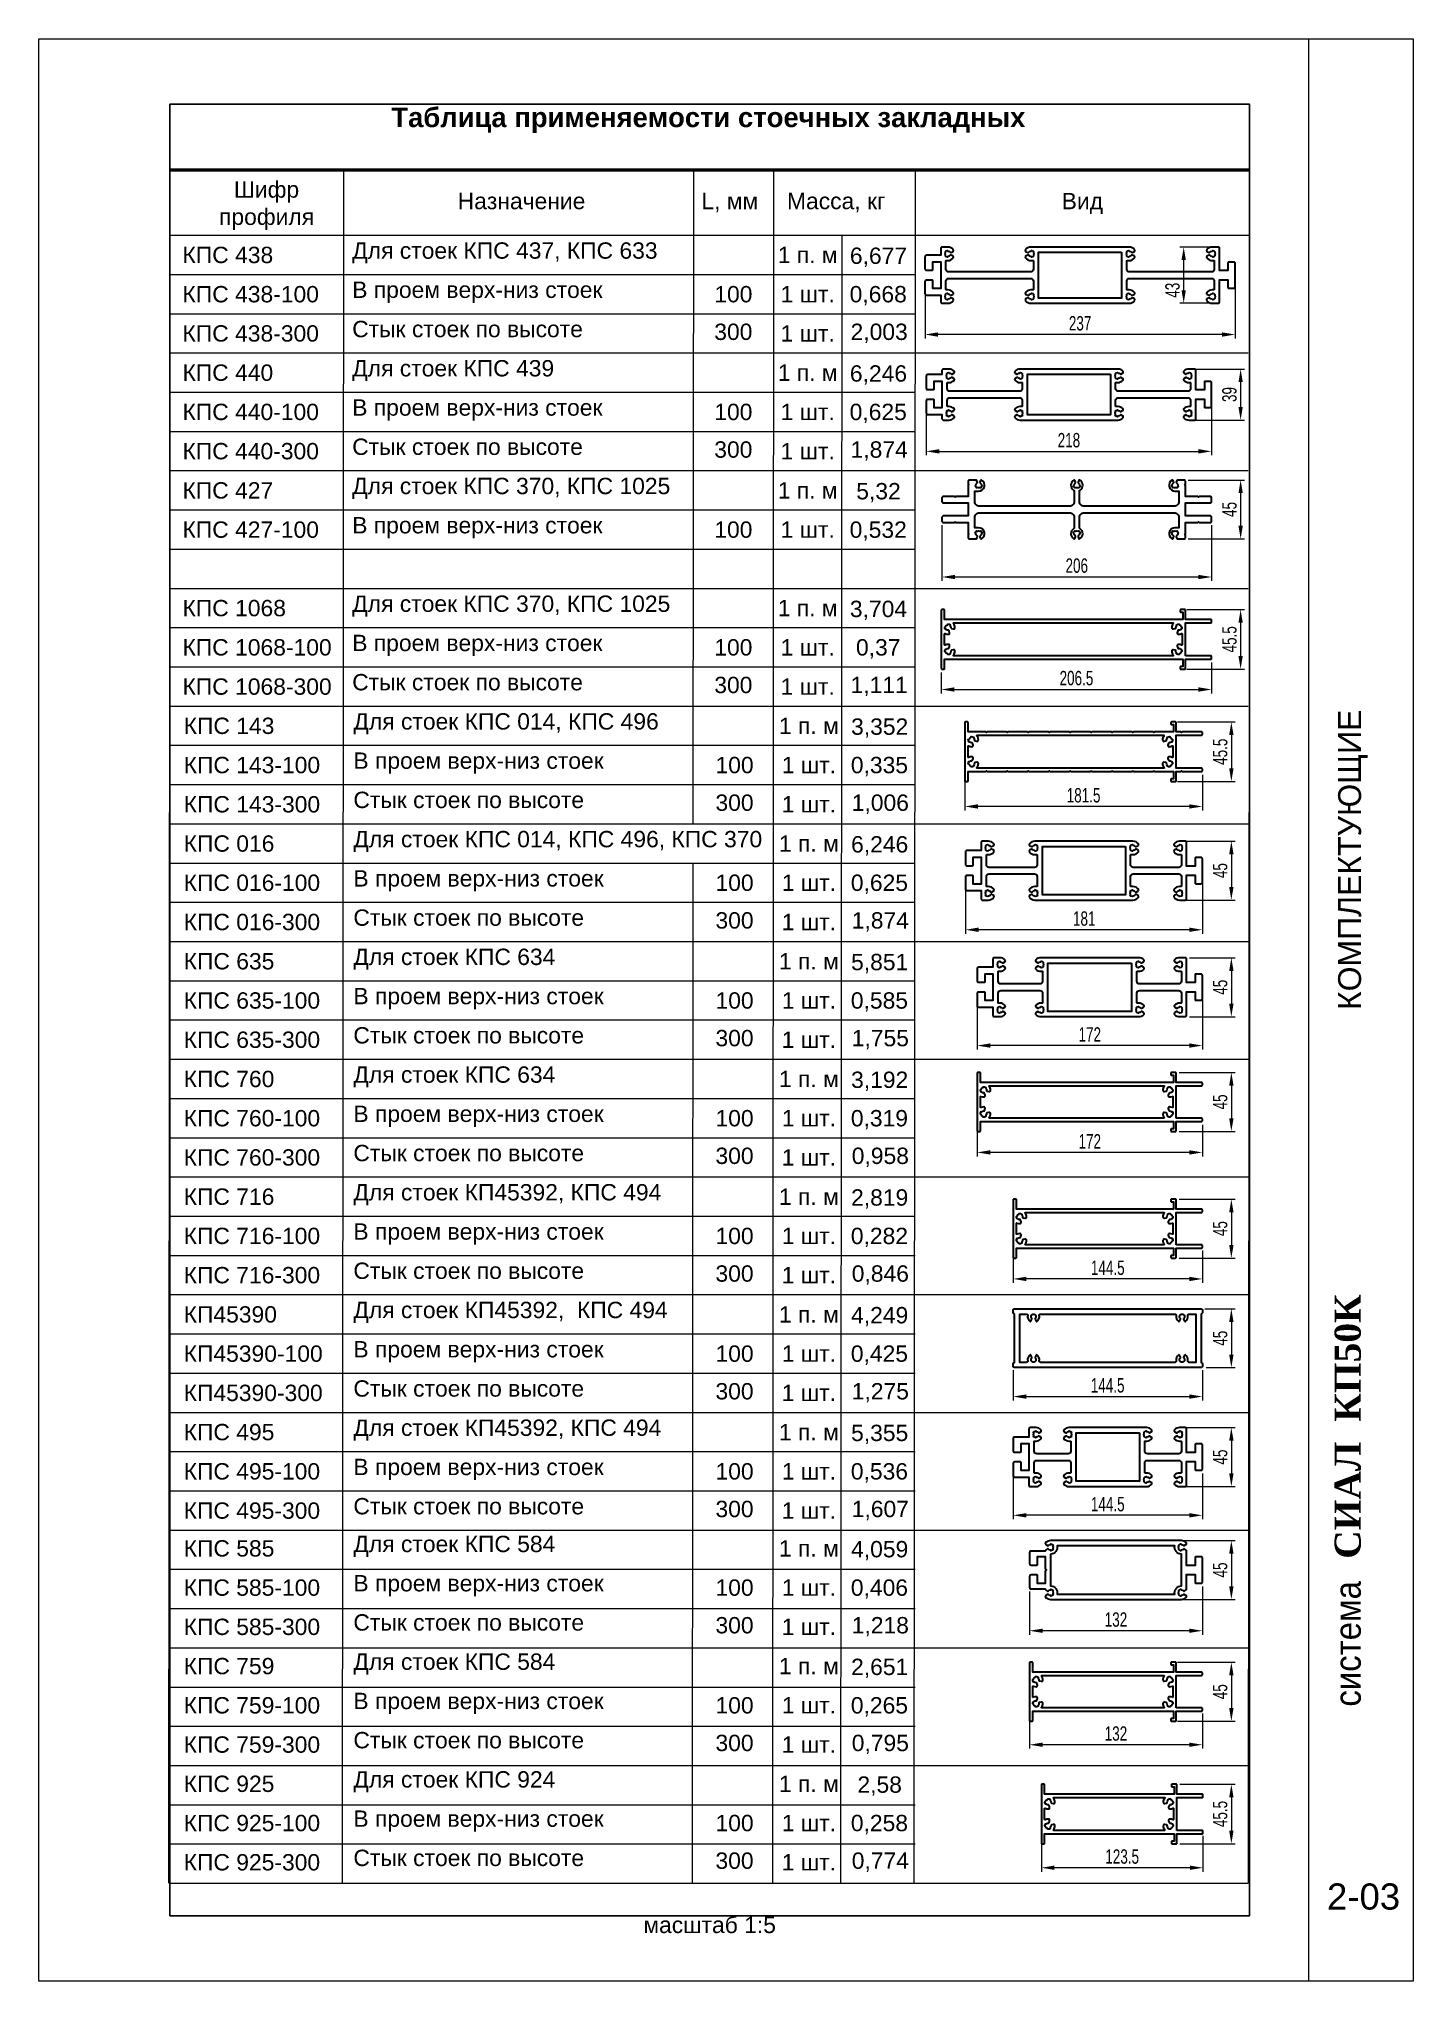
# Model space of a CAD drawing. Extents: x -37 to 4620, y -49 to 348.
# Drawn here: x 420 to 630, y 0 to 297 of the extents above; entities that cross this region are included whole.
import ezdxf
from ezdxf.enums import TextEntityAlignment as Align

# ---------------------------------------------------------------- set-up
doc = ezdxf.new("R2010")
doc.units = 0
doc.header["$LTSCALE"] = 5
doc.layers.get('0').update_dxf_attribs({"linetype": 'CONTINUOUS', "lineweight": 30})
doc.layers.get('DEFPOINTS').update_dxf_attribs({"linetype": 'CONTINUOUS'})
for name, color, linetype, lineweight in [('3', 1, 'CONTINUOUS', 20), ('4', 160, 'CONTINUOUS', 18), ('Рамки', 1, 'CONTINUOUS', 15), ('Текстовый', 7, 'CONTINUOUS', 9)]:
    doc.layers.add(name, color=color, linetype=linetype, lineweight=lineweight)
doc.layers.add('Скрытые', color=14, linetype='CONTINUOUS', plot=False)
doc.styles.add('22', font='RUSS.SHX', dxfattribs={"width": 0.7, "height": 2.2})
doc.styles.add('4', font='RUSS.shx', dxfattribs={"width": 0.7, "height": 3.5})
doc.styles.add('Каталожный', font='arial.ttf', dxfattribs={"height": 2.5})
doc.styles.add('Фирм', font='arial.ttf', dxfattribs={"height": 3.5})
doc.styles.add('Фирм5', font='timesbd.ttf', dxfattribs={"height": 4})
doc.dimstyles.new('MX1$0', dxfattribs={"dimtxt": 2.5, "dimasz": 3, "dimexe": 1.3, "dimexo": 0.6, "dimgap": 0.6, "dimtad": 1, "dimdsep": 46, "dimtxsty": '4', "dimcen": 0, "dimclrd": 256, "dimclre": 256, "dimclrt": 256, "dimaunit": 1, "dimadec": 0, "dimazin": 0, "dimtfac": 1, "dimtmove": 0, "dimatfit": 3, "dimfxl": 1, "dimtvp": 1, "dimtolj": 1, "dimlwd": -1, "dimlwe": -1, "dimarcsym": 0})

msp = doc.modelspace()

# ---------------------------------------------------------------- texts
at = {"layer": 'Скрытые', "linetype": 'Continuous', "style": 'Каталожный'}
msp.add_text('2-03', height=4, dxfattribs=at).set_placement((616.835, 10.943))
at = {"layer": 'Скрытые', "linetype": 'Continuous', "insert": (440, 9.853), "char_height": 3.5, "width": 165, "attachment_point": 1, "style": 'Каталожный'}
msp.add_mtext('\\pxqc;{\\H0.71429x;масштаб 1:5}', dxfattribs=at)
at = {"layer": 'Текстовый', "style": 'Фирм'}
msp.add_text('КОМПЛЕКТУЮЩИЕ', height=3.5, rotation=90, dxfattribs=at).set_placement((622.043, 148.5))
at = {"layer": 'Текстовый', "style": 'Фирм5'}
msp.add_text('СИАЛ  КП50К', height=4, rotation=90, dxfattribs=at).set_placement((622, 84.805), align=Align.CENTER)
at = {"layer": 'Текстовый', "style": 'Фирм', "width": 0.9}
msp.add_text(' система ', height=4, rotation=90, dxfattribs=at).set_placement((622, 51.576), align=Align.CENTER)
at = {"layer": 'Текстовый', "color": 1, "linetype": 'Continuous', "style": 'Каталожный'}
for s, insert, char_height, width, attachment_point in [('\\pxqc;{\\fArial|b1|i0|c204|p34;\\C256;Таблица применяемости стоечных закладных}', (439.803, 286.5), 3, 165, 1), ('\\pxqc;Шифр профиля', (445.031, 275.211), 2.5, 19.52657, 1), ('\\pxqc;Назначение', (484.215, 273.454), 2.5, 19.07565, 1), ('\\pxqc;L, мм', (519.547, 273.454), 2.5, 12.07883, 1), ('\\pxqc;Масса, кг', (532.283, 273.454), 2.5, 19.09455, 1), ('\\pxqc;Вид', (579.453, 271.835), 2.5, 51.09407, 5), ('\\pxql;КПС 438', (441.946, 265.207), 2.5, 15.84446, 1), ('\\pxql;Для стоек КПС 437, КПС 633', (467.888, 265.88), 2.5, 52.11519, 1), ('\\pxqc;1 п. м', (532.27, 265.207), 2.5, 10.42637, 1), ('\\pxqc;6,677', (542.696, 265.084), 2.5, 11.20993, 1), ('\\pxql;КПС 438-100', (441.946, 259.207), 2.5, 25.49315, 1), ('\\pxql;В проем верх-низ стоек', (467.884, 259.88), 2.5, 52.11519, 1), ('\\pxqc;100', (519.999, 259.207), 2.5, 12.25481, 1), ('\\pxqc;1 шт.', (532.27, 259.206), 2.5, 10.42637, 1), ('\\pxqc;0,668', (543.961, 259.207), 2.5, 8.60536, 1), ('\\pxql;КПС 438-300', (441.946, 253.207), 2.5, 24.08935, 1), ('\\pxql;Стык стоек по высоте', (467.879, 253.88), 2.5, 52.11519, 1), ('\\pxqc;300', (519.995, 253.454), 2.5, 12.25475, 1), ('\\pxqc;1 шт.', (532.266, 253.206), 2.5, 10.42637, 1), ('\\pxqc;2,003', (544.102, 253.454), 2.5, 8.60536, 1), ('\\pxql;КПС 440', (441.947, 247.206), 2.5, 15.84446, 1), ('\\pxql;Для стоек КПС 439', (467.889, 247.88), 2.5, 52.11519, 1), ('\\pxqc;1 п. м', (532.27, 247.206), 2.5, 10.42637, 1), ('\\pxqc;6,246', (542.696, 247.084), 2.5, 11.20993, 1), ('\\pxql;КПС 440-100', (441.947, 241.206), 2.5, 25.49315, 1), ('\\pxql;В проем верх-низ стоек', (467.884, 241.879), 2.5, 52.11519, 1), ('\\pxqc;100', (519.999, 241.206), 2.5, 12.25481, 1), ('\\pxqc;1 шт.', (532.27, 241.206), 2.5, 10.42637, 1), ('\\pxqc;0,625', (543.961, 241.206), 2.5, 8.60536, 1), ('\\pxql;КПС 440-300', (441.947, 235.206), 2.5, 24.08935, 1), ('\\pxql;Стык стоек по высоте', (467.879, 235.879), 2.5, 52.11519, 1), ('\\pxqc;300', (519.995, 235.454), 2.5, 12.25475, 1), ('\\pxqc;1 шт.', (532.266, 235.206), 2.5, 10.42637, 1), ('\\pxqc;1,874', (544.102, 235.454), 2.5, 8.60536, 1), ('\\pxql;КПС 427', (441.947, 229.206), 2.5, 15.84446, 1), ('\\pxql;Для стоек КПС 370, КПС 1025', (467.889, 229.88), 2.5, 52.11519, 1), ('\\pxqc;1 п. м', (532.27, 229.206), 2.5, 10.42637, 1), ('\\pxqc;5,32', (542.696, 229.084), 2.5, 11.20993, 1), ('\\pxql;КПС 427-100', (441.947, 223.206), 2.5, 25.49315, 1), ('\\pxql;В проем верх-низ стоек', (467.884, 223.879), 2.5, 52.11519, 1), ('\\pxqc;100', (519.999, 223.206), 2.5, 12.25481, 1), ('\\pxqc;1 шт.', (532.27, 223.206), 2.5, 10.42637, 1), ('\\pxqc;0,532', (543.961, 223.206), 2.5, 8.60536, 1), ('\\pxql;КПС 1068', (441.947, 211.206), 2.5, 15.84446, 1), ('\\pxql;Для стоек КПС 370, КПС 1025', (467.889, 211.88), 2.5, 52.11519, 1), ('\\pxqc;1 п. м', (532.27, 211.206), 2.5, 10.42637, 1), ('\\pxqc;3,704', (542.696, 211.084), 2.5, 11.20993, 1), ('\\pxql;КПС 1068-100', (441.947, 205.206), 2.5, 25.49315, 1), ('\\pxql;В проем верх-низ стоек', (467.884, 205.879), 2.5, 52.11519, 1), ('\\pxqc;100', (519.999, 205.206), 2.5, 12.25481, 1), ('\\pxqc;1 шт.', (532.27, 205.206), 2.5, 10.42637, 1), ('\\pxqc;0,37', (543.961, 205.206), 2.5, 8.60536, 1), ('\\pxql;КПС 1068-300', (441.947, 199.206), 2.5, 24.08935, 1), ('\\pxql;Стык стоек по высоте', (467.879, 199.879), 2.5, 52.11519, 1), ('\\pxqc;300', (519.995, 199.454), 2.5, 12.25475, 1), ('\\pxqc;1 шт.', (532.266, 199.206), 2.5, 10.42637, 1), ('\\pxqc;1,111', (544.102, 199.454), 2.5, 8.60536, 1), ('\\pxql;КПС 143', (442.127, 193.206), 2.5, 15.84446, 1), ('\\pxql;Для стоек КПС 014, КПС 496', (468.069, 193.88), 2.5, 52.11519, 1), ('\\pxqc;1 п. м', (532.451, 193.206), 2.5, 10.42637, 1), ('\\pxqc;3,352', (542.877, 193.084), 2.5, 11.20993, 1), ('\\pxql;КПС 143-100', (442.127, 187.206), 2.5, 25.49315, 1), ('\\pxql;В проем верх-низ стоек', (468.065, 187.879), 2.5, 52.11519, 1), ('\\pxqc;100', (520.18, 187.206), 2.5, 12.25481, 1), ('\\pxqc;1 шт.', (532.451, 187.206), 2.5, 10.42637, 1), ('\\pxqc;0,335', (544.142, 187.206), 2.5, 8.60536, 1), ('\\pxql;КПС 143-300', (442.127, 181.206), 2.5, 24.08935, 1), ('\\pxql;Стык стоек по высоте', (468.06, 181.879), 2.5, 52.11519, 1), ('\\pxqc;300', (520.176, 181.454), 2.5, 12.25475, 1), ('\\pxqc;1 шт.', (532.447, 181.206), 2.5, 10.42637, 1), ('\\pxqc;1,006', (544.282, 181.454), 2.5, 8.60536, 1), ('\\pxql;КПС 016', (442.127, 175.206), 2.5, 15.84446, 1), ('\\pxql;Для стоек КПС 014, КПС 496, КПС 370', (468.069, 175.88), 2.5, 62.19425, 1), ('\\pxqc;1 п. м', (532.451, 175.206), 2.5, 10.42637, 1), ('\\pxqc;6,246', (542.877, 175.084), 2.5, 11.20993, 1), ('\\pxql;В проем верх-низ стоек', (468.065, 169.879), 2.5, 52.11519, 1), ('\\pxql;КПС 016-100', (442.127, 169.206), 2.5, 25.49315, 1), ('\\pxqc;100', (520.18, 169.206), 2.5, 12.25481, 1), ('\\pxqc;1 шт.', (532.451, 169.206), 2.5, 10.42637, 1), ('\\pxqc;0,625', (544.142, 169.206), 2.5, 8.60536, 1), ('\\pxql;Стык стоек по высоте', (468.06, 163.879), 2.5, 52.11519, 1), ('\\pxqc;300', (520.176, 163.454), 2.5, 12.25475, 1), ('\\pxqc;1,874', (544.282, 163.454), 2.5, 8.60536, 1), ('\\pxql;КПС 016-300', (442.127, 163.206), 2.5, 24.08935, 1), ('\\pxqc;1 шт.', (532.447, 163.206), 2.5, 10.42637, 1), ('\\pxql;Для стоек КПС 634', (468.069, 157.88), 2.5, 62.19425, 1), ('\\pxql;КПС 635', (442.127, 157.206), 2.5, 15.84446, 1), ('\\pxqc;1 п. м', (532.451, 157.206), 2.5, 10.42637, 1), ('\\pxqc;5,851', (542.877, 157.084), 2.5, 11.20993, 1), ('\\pxql;В проем верх-низ стоек', (468.065, 151.879), 2.5, 52.11519, 1), ('\\pxql;КПС 635-100', (442.127, 151.206), 2.5, 25.49315, 1), ('\\pxqc;100', (520.18, 151.206), 2.5, 12.25481, 1), ('\\pxqc;1 шт.', (532.451, 151.206), 2.5, 10.42637, 1), ('\\pxqc;0,585', (544.142, 151.206), 2.5, 8.60536, 1), ('\\pxql;Стык стоек по высоте', (468.06, 145.879), 2.5, 52.11519, 1), ('\\pxql;КПС 635-300', (442.127, 145.206), 2.5, 24.08935, 1), ('\\pxqc;300', (520.176, 145.454), 2.5, 12.25475, 1), ('\\pxqc;1 шт.', (532.447, 145.206), 2.5, 10.42637, 1), ('\\pxqc;1,755', (544.282, 145.454), 2.5, 8.60536, 1), ('\\pxql;Для стоек КПС 634', (468.069, 139.88), 2.5, 62.19425, 1), ('\\pxql;КПС 760', (442.127, 139.206), 2.5, 15.84446, 1), ('\\pxqc;1 п. м', (532.451, 139.206), 2.5, 10.42637, 1), ('\\pxqc;3,192', (542.877, 139.084), 2.5, 11.20993, 1), ('\\pxql;В проем верх-низ стоек', (468.065, 133.879), 2.5, 52.11519, 1), ('\\pxql;КПС 760-100', (442.127, 133.206), 2.5, 25.49315, 1), ('\\pxqc;100', (520.18, 133.206), 2.5, 12.25481, 1), ('\\pxqc;1 шт.', (532.451, 133.206), 2.5, 10.42637, 1), ('\\pxqc;0,319', (544.142, 133.206), 2.5, 8.60536, 1), ('\\pxql;Стык стоек по высоте', (468.06, 127.879), 2.5, 52.11519, 1), ('\\pxql;КПС 760-300', (442.127, 127.206), 2.5, 24.08935, 1), ('\\pxqc;300', (520.176, 127.454), 2.5, 12.25475, 1), ('\\pxqc;1 шт.', (532.447, 127.206), 2.5, 10.42637, 1), ('\\pxqc;0,958', (544.282, 127.454), 2.5, 8.60536, 1), ('\\pxql;Для стоек КП45392, КПС 494', (468.069, 121.88), 2.5, 62.19425, 1), ('\\pxql;КПС 716', (442.127, 121.206), 2.5, 15.84446, 1), ('\\pxqc;1 п. м', (532.451, 121.206), 2.5, 10.42637, 1), ('\\pxqc;2,819', (542.877, 121.084), 2.5, 11.20993, 1), ('\\pxql;В проем верх-низ стоек', (468.065, 115.879), 2.5, 52.11519, 1), ('\\pxql;КПС 716-100', (442.127, 115.206), 2.5, 25.49315, 1), ('\\pxqc;100', (520.18, 115.206), 2.5, 12.25481, 1), ('\\pxqc;1 шт.', (532.451, 115.206), 2.5, 10.42637, 1), ('\\pxqc;0,282', (544.142, 115.206), 2.5, 8.60536, 1), ('\\pxql;Стык стоек по высоте', (468.06, 109.879), 2.5, 52.11519, 1), ('\\pxql;КПС 716-300', (442.127, 109.206), 2.5, 24.08935, 1), ('\\pxqc;300', (520.176, 109.454), 2.5, 12.25475, 1), ('\\pxqc;1 шт.', (532.447, 109.206), 2.5, 10.42637, 1), ('\\pxqc;0,846', (544.282, 109.454), 2.5, 8.60536, 1), ('\\pxql;КП45390', (442.127, 103.206), 2.5, 15.84446, 1), ('\\pxql;Для стоек КП45392,  КПС 494', (468.069, 103.88), 2.5, 62.19425, 1), ('\\pxqc;1 п. м', (532.451, 103.206), 2.5, 10.42637, 1), ('\\pxqc;4,249', (542.877, 103.084), 2.5, 11.20993, 1), ('\\pxql;КП45390-100', (442.127, 97.206), 2.5, 25.49315, 1), ('\\pxql;В проем верх-низ стоек', (468.065, 97.879), 2.5, 52.11519, 1), ('\\pxqc;100', (520.18, 97.206), 2.5, 12.25481, 1), ('\\pxqc;1 шт.', (532.451, 97.206), 2.5, 10.42637, 1), ('\\pxqc;0,425', (544.142, 97.206), 2.5, 8.60536, 1), ('\\pxql;КП45390-300', (442.127, 91.206), 2.5, 24.08935, 1), ('\\pxql;Стык стоек по высоте', (468.06, 91.879), 2.5, 52.11519, 1), ('\\pxqc;300', (520.176, 91.454), 2.5, 12.25475, 1), ('\\pxqc;1 шт.', (532.447, 91.206), 2.5, 10.42637, 1), ('\\pxqc;1,275', (544.282, 91.454), 2.5, 8.60536, 1), ('\\pxql;КПС 495', (442.127, 85.206), 2.5, 15.84446, 1), ('\\pxql;Для стоек КП45392, КПС 494', (468.069, 85.88), 2.5, 62.19425, 1), ('\\pxqc;1 п. м', (532.451, 85.206), 2.5, 10.42637, 1), ('\\pxqc;5,355', (542.877, 85.084), 2.5, 11.20993, 1), ('\\pxql;КПС 495-100', (442.127, 79.206), 2.5, 25.49315, 1), ('\\pxql;В проем верх-низ стоек', (468.065, 79.879), 2.5, 52.11519, 1), ('\\pxqc;100', (520.18, 79.206), 2.5, 12.25481, 1), ('\\pxqc;1 шт.', (532.451, 79.206), 2.5, 10.42637, 1), ('\\pxqc;0,536', (544.142, 79.206), 2.5, 8.60536, 1), ('\\pxql;КПС 495-300', (442.127, 73.206), 2.5, 24.08935, 1), ('\\pxql;Стык стоек по высоте', (468.06, 73.879), 2.5, 52.11519, 1), ('\\pxqc;300', (520.176, 73.454), 2.5, 12.25475, 1), ('\\pxqc;1 шт.', (532.447, 73.206), 2.5, 10.42637, 1), ('\\pxqc;1,607', (544.282, 73.454), 2.5, 8.60536, 1), ('\\pxql;КПС 585', (442.127, 67.429), 2.5, 15.84446, 1), ('\\pxql;Для стоек КПС 584', (468.069, 68.103), 2.5, 62.19425, 1), ('\\pxqc;1 п. м', (532.451, 67.429), 2.5, 10.42637, 1), ('\\pxqc;4,059', (542.877, 67.307), 2.5, 11.20993, 1), ('\\pxql;КПС 585-100', (442.127, 61.429), 2.5, 25.49315, 1), ('\\pxql;В проем верх-низ стоек', (468.065, 62.102), 2.5, 52.11519, 1), ('\\pxqc;100', (520.18, 61.429), 2.5, 12.25481, 1), ('\\pxqc;1 шт.', (532.451, 61.429), 2.5, 10.42637, 1), ('\\pxqc;0,406', (544.142, 61.429), 2.5, 8.60536, 1), ('\\pxql;КПС 585-300', (442.127, 55.429), 2.5, 24.08935, 1), ('\\pxql;Стык стоек по высоте', (468.06, 56.102), 2.5, 52.11519, 1), ('\\pxqc;300', (520.176, 55.677), 2.5, 12.25475, 1), ('\\pxqc;1 шт.', (532.447, 55.429), 2.5, 10.42637, 1), ('\\pxqc;1,218', (544.282, 55.677), 2.5, 8.60536, 1), ('\\pxql;КПС 759', (442.127, 49.429), 2.5, 15.84446, 1), ('\\pxql;Для стоек КПС 584', (468.069, 50.103), 2.5, 62.19425, 1), ('\\pxqc;1 п. м', (532.451, 49.429), 2.5, 10.42637, 1), ('\\pxqc;2,651', (542.877, 49.307), 2.5, 11.20993, 1), ('\\pxql;КПС 759-100', (442.127, 43.429), 2.5, 25.49315, 1), ('\\pxql;В проем верх-низ стоек', (468.065, 44.102), 2.5, 52.11519, 1), ('\\pxqc;100', (520.18, 43.429), 2.5, 12.25481, 1), ('\\pxqc;1 шт.', (532.451, 43.429), 2.5, 10.42637, 1), ('\\pxqc;0,265', (544.142, 43.429), 2.5, 8.60536, 1), ('\\pxql;КПС 759-300', (442.127, 37.429), 2.5, 24.08935, 1), ('\\pxql;Стык стоек по высоте', (468.06, 38.102), 2.5, 52.11519, 1), ('\\pxqc;300', (520.176, 37.677), 2.5, 12.25475, 1), ('\\pxqc;1 шт.', (532.447, 37.429), 2.5, 10.42637, 1), ('\\pxqc;0,795', (544.282, 37.677), 2.5, 8.60536, 1), ('\\pxql;КПС 925', (442.127, 31.429), 2.5, 15.84446, 1), ('\\pxql;Для стоек КПС 924', (468.069, 32.103), 2.5, 62.19425, 1), ('\\pxqc;1 п. м', (532.451, 31.429), 2.5, 10.42637, 1), ('\\pxqc;2,58', (542.877, 31.307), 2.5, 11.20993, 1), ('\\pxql;КПС 925-100', (442.127, 25.429), 2.5, 25.49315, 1), ('\\pxql;В проем верх-низ стоек', (468.065, 26.102), 2.5, 52.11519, 1), ('\\pxqc;100', (520.18, 25.429), 2.5, 12.25481, 1), ('\\pxqc;1 шт.', (532.451, 25.429), 2.5, 10.42637, 1), ('\\pxqc;0,258', (544.142, 25.429), 2.5, 8.60536, 1), ('\\pxql;КПС 925-300', (442.127, 19.429), 2.5, 24.08935, 1), ('\\pxql;Стык стоек по высоте', (468.06, 20.102), 2.5, 52.11519, 1), ('\\pxqc;300', (520.176, 19.677), 2.5, 12.25475, 1), ('\\pxqc;1 шт.', (532.447, 19.429), 2.5, 10.42637, 1), ('\\pxqc;0,774', (544.282, 19.677), 2.5, 8.60536, 1)]:
    msp.add_mtext(s, dxfattribs=dict(at, insert=insert, char_height=char_height, width=width, attachment_point=attachment_point))

# ---------------------------------------------------------------- blocks, each defined once
blk = doc.blocks.new('*D91')
at = {"layer": '4', "transparency": 16777216}
for p, q in [((602.81, 258.91), (602.81, 251.19)), ((555.41, 258.16), (555.41, 251.19)), ((600.81, 251.79), (557.41, 251.79))]:
    blk.add_line(p, q, dxfattribs=at)
for points in [[(557.41, 252.12), (557.41, 251.45), (555.41, 251.79)], [(600.81, 252.12), (600.81, 251.45), (602.81, 251.79)]]:
    blk.add_solid(points, dxfattribs=at)
at = {"layer": 'DEFPOINTS', "color": 0, "transparency": 16777216}
for p in [(555.41, 258.76), (602.81, 259.51), (555.41, 251.79)]:
    blk.add_point(p, dxfattribs=at)
at = {"layer": '4', "transparency": 16777216, "insert": (579.11, 253.49), "char_height": 2.2, "attachment_point": 5, "style": '22'}
blk.add_mtext('\\A1;237', dxfattribs=at)
blk = doc.blocks.new('*D92')
at = {"layer": '4', "transparency": 16777216}
for p, q in [((599.16, 265.16), (594.34, 265.16)), ((594.94, 258.56), (594.94, 263.16)), ((599.33, 256.56), (594.34, 256.56))]:
    blk.add_line(p, q, dxfattribs=at)
for points in [[(594.61, 263.16), (595.27, 263.16), (594.94, 265.16)], [(594.61, 258.56), (595.27, 258.56), (594.94, 256.56)]]:
    blk.add_solid(points, dxfattribs=at)
at = {"layer": 'DEFPOINTS', "color": 0, "transparency": 16777216}
for p in [(594.94, 265.16), (599.76, 265.16), (599.93, 256.56)]:
    blk.add_point(p, dxfattribs=at)
at = {"layer": '4', "transparency": 16777216, "insert": (593.24, 258.56), "char_height": 2.2, "attachment_point": 5, "rotation": 90, "style": '22'}
blk.add_mtext('\\A1;43', dxfattribs=at)
blk = doc.blocks.new('*D93')
at = {"layer": '4', "transparency": 16777216}
for p, q in [((558, 222.64), (558, 214.11)), ((599.2, 222.64), (599.2, 214.11)), ((597.2, 214.71), (560, 214.71))]:
    blk.add_line(p, q, dxfattribs=at)
for points in [[(560, 215.04), (560, 214.38), (558, 214.71)], [(597.2, 215.04), (597.2, 214.38), (599.2, 214.71)]]:
    blk.add_solid(points, dxfattribs=at)
at = {"layer": 'DEFPOINTS', "color": 0, "transparency": 16777216}
for p in [(558, 223.24), (599.2, 223.24), (558, 214.71)]:
    blk.add_point(p, dxfattribs=at)
at = {"layer": '4', "transparency": 16777216, "insert": (578.6, 216.44), "char_height": 2.2, "attachment_point": 5, "style": '22'}
blk.add_mtext('\\A1;206', dxfattribs=at)
blk = doc.blocks.new('*D94')
at = {"layer": '4', "transparency": 16777216}
for p, q in [((595.6, 229.54), (604.24, 229.54)), ((603.64, 227.54), (603.64, 222.54)), ((595.6, 220.54), (604.24, 220.54))]:
    blk.add_line(p, q, dxfattribs=at)
for points in [[(603.31, 227.54), (603.97, 227.54), (603.64, 229.54)], [(603.31, 222.54), (603.97, 222.54), (603.64, 220.54)]]:
    blk.add_solid(points, dxfattribs=at)
at = {"layer": 'DEFPOINTS', "color": 0, "transparency": 16777216}
for p in [(595, 229.54), (595, 220.54), (603.64, 220.54)]:
    blk.add_point(p, dxfattribs=at)
at = {"layer": '4', "transparency": 16777216, "insert": (601.94, 225.04), "char_height": 2.2, "attachment_point": 5, "rotation": 90, "style": '22'}
blk.add_mtext('\\A1;45', dxfattribs=at)
blk = doc.blocks.new('*D95')
at = {"layer": '4', "transparency": 16777216}
for p, q in [((597.79, 184.46), (597.79, 179.02)), ((561.49, 183.68), (561.49, 179.02)), ((595.79, 179.62), (563.49, 179.62))]:
    blk.add_line(p, q, dxfattribs=at)
for points in [[(563.49, 179.96), (563.49, 179.29), (561.49, 179.62)], [(595.79, 179.96), (595.79, 179.29), (597.79, 179.62)]]:
    blk.add_solid(points, dxfattribs=at)
at = {"layer": 'DEFPOINTS', "color": 0, "transparency": 16777216}
for p in [(561.49, 184.28), (597.79, 185.06), (561.49, 179.62)]:
    blk.add_point(p, dxfattribs=at)
at = {"layer": '4', "transparency": 16777216, "insert": (579.64, 181.32), "char_height": 2.2, "attachment_point": 5, "style": '22'}
blk.add_mtext('\\A1;181.5', dxfattribs=at)
blk = doc.blocks.new('*D96')
at = {"layer": '4', "transparency": 16777216}
for p, q in [((593.99, 192.54), (602.82, 192.54)), ((602.22, 190.54), (602.22, 185.44)), ((593.99, 183.44), (602.82, 183.44))]:
    blk.add_line(p, q, dxfattribs=at)
for points in [[(601.89, 190.54), (602.56, 190.54), (602.22, 192.54)], [(601.89, 185.44), (602.56, 185.44), (602.22, 183.44)]]:
    blk.add_solid(points, dxfattribs=at)
at = {"layer": 'DEFPOINTS', "color": 0, "transparency": 16777216}
for p in [(593.39, 192.54), (593.39, 183.44), (602.22, 183.44)]:
    blk.add_point(p, dxfattribs=at)
at = {"layer": '4', "transparency": 16777216, "insert": (600.52, 187.99), "char_height": 2.2, "attachment_point": 5, "rotation": 90, "style": '22'}
blk.add_mtext('\\A1;45.5', dxfattribs=at)
blk = doc.blocks.new('*D97')
at = {"layer": '4', "transparency": 16777216}
for p, q in [((599.2, 242.01), (599.2, 233.32)), ((555.6, 240.11), (555.6, 233.32)), ((557.6, 233.92), (597.2, 233.92))]:
    blk.add_line(p, q, dxfattribs=at)
for points in [[(557.6, 234.26), (557.6, 233.59), (555.6, 233.92)], [(597.2, 234.26), (597.2, 233.59), (599.2, 233.92)]]:
    blk.add_solid(points, dxfattribs=at)
at = {"layer": 'DEFPOINTS', "color": 0, "transparency": 16777216}
for p in [(555.6, 240.71), (599.2, 242.61), (599.2, 233.92)]:
    blk.add_point(p, dxfattribs=at)
at = {"layer": '4', "transparency": 16777216, "insert": (577.4, 235.62), "char_height": 2.2, "attachment_point": 5, "style": '22'}
blk.add_mtext('\\A1;218', dxfattribs=at)
blk = doc.blocks.new('*D98')
at = {"layer": '4', "transparency": 16777216}
for p, q in [((596.75, 246.51), (604.24, 246.51)), ((603.64, 244.51), (603.64, 240.71)), ((596.75, 238.71), (604.24, 238.71))]:
    blk.add_line(p, q, dxfattribs=at)
for points in [[(603.31, 244.51), (603.97, 244.51), (603.64, 246.51)], [(603.31, 240.71), (603.97, 240.71), (603.64, 238.71)]]:
    blk.add_solid(points, dxfattribs=at)
at = {"layer": 'DEFPOINTS', "color": 0, "transparency": 16777216}
for p in [(596.15, 246.51), (596.15, 238.71), (603.64, 238.71)]:
    blk.add_point(p, dxfattribs=at)
at = {"layer": '4', "transparency": 16777216, "insert": (601.94, 242.61), "char_height": 2.2, "attachment_point": 5, "rotation": 90, "style": '22'}
blk.add_mtext('\\A1;39', dxfattribs=at)
blk = doc.blocks.new('*D99')
at = {"layer": '4', "transparency": 16777216}
for p, q in [((557.9, 200.13), (557.9, 196.91)), ((599.2, 201.65), (599.2, 196.91)), ((559.9, 197.51), (597.2, 197.51))]:
    blk.add_line(p, q, dxfattribs=at)
for points in [[(559.9, 197.84), (559.9, 197.17), (557.9, 197.51)], [(597.2, 197.84), (597.2, 197.17), (599.2, 197.51)]]:
    blk.add_solid(points, dxfattribs=at)
at = {"layer": 'DEFPOINTS', "color": 0, "transparency": 16777216}
for p in [(599.2, 202.25), (557.9, 200.73), (599.2, 197.51)]:
    blk.add_point(p, dxfattribs=at)
at = {"layer": '4', "transparency": 16777216, "insert": (578.55, 199.24), "char_height": 2.2, "attachment_point": 5, "style": '22'}
blk.add_mtext('\\A1;206.5', dxfattribs=at)
blk = doc.blocks.new('*D100')
at = {"layer": '4', "transparency": 16777216}
for p, q in [((595.4, 209.73), (604.24, 209.73)), ((603.64, 207.73), (603.64, 202.63)), ((595.4, 200.63), (604.24, 200.63))]:
    blk.add_line(p, q, dxfattribs=at)
for points in [[(603.31, 207.73), (603.97, 207.73), (603.64, 209.73)], [(603.31, 202.63), (603.97, 202.63), (603.64, 200.63)]]:
    blk.add_solid(points, dxfattribs=at)
at = {"layer": 'DEFPOINTS', "color": 0, "transparency": 16777216}
for p in [(594.8, 209.73), (594.8, 200.63), (603.64, 200.63)]:
    blk.add_point(p, dxfattribs=at)
at = {"layer": '4', "transparency": 16777216, "insert": (601.94, 205.18), "char_height": 2.2, "attachment_point": 5, "rotation": 90, "style": '22'}
blk.add_mtext('\\A1;45.5', dxfattribs=at)
blk = doc.blocks.new('*D101')
at = {"layer": '4', "transparency": 16777216}
for p, q in [((561.59, 167.07), (561.59, 160.17)), ((597.79, 167.74), (597.79, 160.17)), ((595.79, 160.77), (563.59, 160.77))]:
    blk.add_line(p, q, dxfattribs=at)
for points in [[(563.59, 161.1), (563.59, 160.44), (561.59, 160.77)], [(595.79, 161.1), (595.79, 160.44), (597.79, 160.77)]]:
    blk.add_solid(points, dxfattribs=at)
at = {"layer": 'DEFPOINTS', "color": 0, "transparency": 16777216}
for p in [(561.59, 167.67), (597.79, 168.34), (561.59, 160.77)]:
    blk.add_point(p, dxfattribs=at)
at = {"layer": '4', "transparency": 16777216, "insert": (579.74, 162.47), "char_height": 2.2, "attachment_point": 5, "style": '22'}
blk.add_mtext('\\A1;181', dxfattribs=at)
blk = doc.blocks.new('*D102')
at = {"layer": '4', "transparency": 16777216}
for p, q in [((595.34, 174.32), (602.82, 174.32)), ((602.22, 172.32), (602.22, 167.32)), ((595.25, 165.32), (602.82, 165.32))]:
    blk.add_line(p, q, dxfattribs=at)
for points in [[(601.89, 172.32), (602.56, 172.32), (602.22, 174.32)], [(601.89, 167.32), (602.56, 167.32), (602.22, 165.32)]]:
    blk.add_solid(points, dxfattribs=at)
at = {"layer": 'DEFPOINTS', "color": 0, "transparency": 16777216}
for p in [(594.74, 174.32), (594.65, 165.32), (602.22, 165.32)]:
    blk.add_point(p, dxfattribs=at)
at = {"layer": '4', "transparency": 16777216, "insert": (600.52, 169.82), "char_height": 2.2, "attachment_point": 5, "rotation": 90, "style": '22'}
blk.add_mtext('\\A1;45', dxfattribs=at)
blk = doc.blocks.new('*D103')
at = {"layer": '4', "transparency": 16777216}
for p, q in [((563.39, 149.48), (563.39, 142.46)), ((597.79, 150.08), (597.79, 142.46)), ((595.79, 143.06), (565.39, 143.06))]:
    blk.add_line(p, q, dxfattribs=at)
for points in [[(565.39, 143.4), (565.39, 142.73), (563.39, 143.06)], [(595.79, 143.4), (595.79, 142.73), (597.79, 143.06)]]:
    blk.add_solid(points, dxfattribs=at)
at = {"layer": 'DEFPOINTS', "color": 0, "transparency": 16777216}
for p in [(563.39, 150.08), (597.79, 150.68), (563.39, 143.06)]:
    blk.add_point(p, dxfattribs=at)
at = {"layer": '4', "transparency": 16777216, "insert": (580.59, 144.76), "char_height": 2.2, "attachment_point": 5, "style": '22'}
blk.add_mtext('\\A1;172', dxfattribs=at)
blk = doc.blocks.new('*D61')
at = {"layer": '4', "transparency": 16777216}
for p, q in [((595.84, 156.48), (602.82, 156.48)), ((602.22, 154.48), (602.22, 149.48)), ((595.84, 147.48), (602.82, 147.48))]:
    blk.add_line(p, q, dxfattribs=at)
for points in [[(601.89, 154.48), (602.56, 154.48), (602.22, 156.48)], [(601.89, 149.48), (602.56, 149.48), (602.22, 147.48)]]:
    blk.add_solid(points, dxfattribs=at)
at = {"layer": 'DEFPOINTS', "color": 0, "transparency": 16777216}
for p in [(595.24, 156.48), (595.24, 147.48), (602.22, 147.48)]:
    blk.add_point(p, dxfattribs=at)
at = {"layer": '4', "transparency": 16777216, "insert": (600.52, 151.98), "char_height": 2.2, "attachment_point": 5, "rotation": 90, "style": '22'}
blk.add_mtext('\\A1;45', dxfattribs=at)
blk = doc.blocks.new('*D62')
at = {"layer": '4', "transparency": 16777216}
for p, q in [((568.89, 93.41), (568.89, 88.79)), ((597.79, 93.41), (597.79, 88.79)), ((570.89, 89.39), (595.79, 89.39))]:
    blk.add_line(p, q, dxfattribs=at)
for points in [[(570.89, 89.72), (570.89, 89.05), (568.89, 89.39)], [(595.79, 89.72), (595.79, 89.05), (597.79, 89.39)]]:
    blk.add_solid(points, dxfattribs=at)
at = {"layer": 'DEFPOINTS', "color": 0, "transparency": 16777216}
for p in [(568.89, 94.01), (597.79, 94.01), (597.79, 89.39)]:
    blk.add_point(p, dxfattribs=at)
at = {"layer": '4', "transparency": 16777216, "insert": (583.32, 91.09), "char_height": 2.2, "attachment_point": 5, "style": '22'}
blk.add_mtext('\\A1;144.5', dxfattribs=at)
blk = doc.blocks.new('*D63')
at = {"layer": '4', "transparency": 16777216}
for p, q in [((598.19, 102.81), (602.82, 102.81)), ((602.22, 100.81), (602.22, 95.81)), ((598.39, 93.81), (602.82, 93.81))]:
    blk.add_line(p, q, dxfattribs=at)
for points in [[(601.89, 100.81), (602.56, 100.81), (602.22, 102.81)], [(601.89, 95.81), (602.56, 95.81), (602.22, 93.81)]]:
    blk.add_solid(points, dxfattribs=at)
at = {"layer": 'DEFPOINTS', "color": 0, "transparency": 16777216}
for p in [(597.59, 102.81), (597.79, 93.81), (602.22, 93.81)]:
    blk.add_point(p, dxfattribs=at)
at = {"layer": '4', "transparency": 16777216, "insert": (600.52, 98.31), "char_height": 2.2, "attachment_point": 5, "rotation": 90, "style": '22'}
blk.add_mtext('\\A1;45', dxfattribs=at)
blk = doc.blocks.new('*D64')
at = {"layer": '4', "transparency": 16777216}
for p, q in [((595.34, 84.64), (602.82, 84.64)), ((602.22, 82.64), (602.22, 77.64)), ((595.34, 75.64), (602.82, 75.64))]:
    blk.add_line(p, q, dxfattribs=at)
for points in [[(601.89, 82.64), (602.56, 82.64), (602.22, 84.64)], [(601.89, 77.64), (602.56, 77.64), (602.22, 75.64)]]:
    blk.add_solid(points, dxfattribs=at)
at = {"layer": 'DEFPOINTS', "color": 0, "transparency": 16777216}
for p in [(594.74, 84.64), (594.74, 75.64), (602.22, 75.64)]:
    blk.add_point(p, dxfattribs=at)
at = {"layer": '4', "transparency": 16777216, "insert": (600.52, 80.14), "char_height": 2.2, "attachment_point": 5, "rotation": 90, "style": '22'}
blk.add_mtext('\\A1;45', dxfattribs=at)
blk = doc.blocks.new('*D65')
at = {"layer": '4', "transparency": 16777216}
for p, q in [((568.89, 77.29), (568.89, 70.63)), ((597.79, 77.64), (597.79, 70.63)), ((595.79, 71.23), (570.89, 71.23))]:
    blk.add_line(p, q, dxfattribs=at)
for points in [[(570.89, 71.57), (570.89, 70.9), (568.89, 71.23)], [(595.79, 71.57), (595.79, 70.9), (597.79, 71.23)]]:
    blk.add_solid(points, dxfattribs=at)
at = {"layer": 'DEFPOINTS', "color": 0, "transparency": 16777216}
for p in [(568.89, 77.89), (597.79, 78.24), (568.89, 71.23)]:
    blk.add_point(p, dxfattribs=at)
at = {"layer": '4', "transparency": 16777216, "insert": (583.34, 72.93), "char_height": 2.2, "attachment_point": 5, "style": '22'}
blk.add_mtext('\\A1;144.5', dxfattribs=at)
blk = doc.blocks.new('*D66')
at = {"layer": '4', "transparency": 16777216}
for p, q in [((594.24, 138.94), (602.82, 138.94)), ((602.22, 136.94), (602.22, 131.94)), ((594.24, 129.94), (602.82, 129.94))]:
    blk.add_line(p, q, dxfattribs=at)
for points in [[(601.89, 136.94), (602.56, 136.94), (602.22, 138.94)], [(601.89, 131.94), (602.56, 131.94), (602.22, 129.94)]]:
    blk.add_solid(points, dxfattribs=at)
at = {"layer": 'DEFPOINTS', "color": 0, "transparency": 16777216}
for p in [(593.64, 138.94), (593.64, 129.94), (602.22, 129.94)]:
    blk.add_point(p, dxfattribs=at)
at = {"layer": '4', "transparency": 16777216, "insert": (600.52, 134.44), "char_height": 2.2, "attachment_point": 5, "rotation": 90, "style": '22'}
blk.add_mtext('\\A1;45', dxfattribs=at)
blk = doc.blocks.new('*D67')
at = {"layer": '4', "transparency": 16777216}
for p, q in [((597.79, 130.96), (597.79, 126.12)), ((563.39, 130.17), (563.39, 126.12)), ((595.79, 126.72), (565.39, 126.72))]:
    blk.add_line(p, q, dxfattribs=at)
for points in [[(565.39, 127.06), (565.39, 126.39), (563.39, 126.72)], [(595.79, 127.06), (595.79, 126.39), (597.79, 126.72)]]:
    blk.add_solid(points, dxfattribs=at)
at = {"layer": 'DEFPOINTS', "color": 0, "transparency": 16777216}
for p in [(563.39, 130.77), (597.79, 131.56), (563.39, 126.72)]:
    blk.add_point(p, dxfattribs=at)
at = {"layer": '4', "transparency": 16777216, "insert": (580.59, 128.42), "char_height": 2.2, "attachment_point": 5, "style": '22'}
blk.add_mtext('\\A1;172', dxfattribs=at)
blk = doc.blocks.new('*D68')
at = {"layer": '4', "transparency": 16777216}
for p, q in [((594.24, 119.57), (602.82, 119.57)), ((602.22, 117.57), (602.22, 112.57)), ((594.24, 110.57), (602.82, 110.57))]:
    blk.add_line(p, q, dxfattribs=at)
for points in [[(601.89, 117.57), (602.56, 117.57), (602.22, 119.57)], [(601.89, 112.57), (602.56, 112.57), (602.22, 110.57)]]:
    blk.add_solid(points, dxfattribs=at)
at = {"layer": 'DEFPOINTS', "color": 0, "transparency": 16777216}
for p in [(593.64, 119.57), (593.64, 110.57), (602.22, 110.57)]:
    blk.add_point(p, dxfattribs=at)
at = {"layer": '4', "transparency": 16777216, "insert": (600.52, 115.07), "char_height": 2.2, "attachment_point": 5, "rotation": 90, "style": '22'}
blk.add_mtext('\\A1;45', dxfattribs=at)
blk = doc.blocks.new('*D69')
at = {"layer": '4', "transparency": 16777216}
for p, q in [((568.89, 110.8), (568.89, 106.78)), ((597.79, 111.74), (597.79, 106.78)), ((595.79, 107.38), (570.89, 107.38))]:
    blk.add_line(p, q, dxfattribs=at)
for points in [[(570.89, 107.71), (570.89, 107.04), (568.89, 107.38)], [(595.79, 107.71), (595.79, 107.04), (597.79, 107.38)]]:
    blk.add_solid(points, dxfattribs=at)
at = {"layer": 'DEFPOINTS', "color": 0, "transparency": 16777216}
for p in [(568.89, 111.4), (597.79, 112.34), (568.89, 107.38)]:
    blk.add_point(p, dxfattribs=at)
at = {"layer": '4', "transparency": 16777216, "insert": (583.34, 109.08), "char_height": 2.2, "attachment_point": 5, "style": '22'}
blk.add_mtext('\\A1;144.5', dxfattribs=at)
blk = doc.blocks.new('*D108')
at = {"layer": '4', "transparency": 16777216}
for p, q in [((594.34, 30.11), (602.82, 30.11)), ((602.22, 28.11), (602.22, 23.01)), ((594.34, 21.01), (602.82, 21.01))]:
    blk.add_line(p, q, dxfattribs=at)
for points in [[(601.89, 28.11), (602.56, 28.11), (602.22, 30.11)], [(601.89, 23.01), (602.56, 23.01), (602.22, 21.01)]]:
    blk.add_solid(points, dxfattribs=at)
at = {"layer": 'DEFPOINTS', "color": 0, "transparency": 16777216}
for p in [(593.74, 30.11), (593.74, 21.01), (602.22, 21.01)]:
    blk.add_point(p, dxfattribs=at)
at = {"layer": '4', "transparency": 16777216, "insert": (600.52, 25.56), "char_height": 2.2, "attachment_point": 5, "rotation": 90, "style": '22'}
blk.add_mtext('\\A1;45.5', dxfattribs=at)
blk = doc.blocks.new('*D109')
at = {"layer": '4', "transparency": 16777216}
for p, q in [((573.19, 21.3), (573.19, 16.74)), ((597.89, 22.23), (597.89, 16.74)), ((595.89, 17.34), (575.19, 17.34))]:
    blk.add_line(p, q, dxfattribs=at)
for points in [[(575.19, 17.67), (575.19, 17.01), (573.19, 17.34)], [(595.89, 17.67), (595.89, 17.01), (597.89, 17.34)]]:
    blk.add_solid(points, dxfattribs=at)
at = {"layer": 'DEFPOINTS', "color": 0, "transparency": 16777216}
for p in [(573.19, 21.9), (597.89, 22.83), (573.19, 17.34)]:
    blk.add_point(p, dxfattribs=at)
at = {"layer": '4', "transparency": 16777216, "insert": (585.54, 19.04), "char_height": 2.2, "attachment_point": 5, "style": '22'}
blk.add_mtext('\\A1;123.5', dxfattribs=at)
blk = doc.blocks.new('*D112')
at = {"layer": '4', "transparency": 16777216}
for p, q in [((571.39, 39.99), (571.39, 35.55)), ((597.79, 40.93), (597.79, 35.55)), ((595.79, 36.15), (573.39, 36.15))]:
    blk.add_line(p, q, dxfattribs=at)
for points in [[(573.39, 36.48), (573.39, 35.82), (571.39, 36.15)], [(595.79, 36.48), (595.79, 35.82), (597.79, 36.15)]]:
    blk.add_solid(points, dxfattribs=at)
at = {"layer": 'DEFPOINTS', "color": 0, "transparency": 16777216}
for p in [(571.39, 40.59), (597.79, 41.53), (571.39, 36.15)]:
    blk.add_point(p, dxfattribs=at)
at = {"layer": '4', "transparency": 16777216, "insert": (584.59, 37.85), "char_height": 2.2, "attachment_point": 5, "style": '22'}
blk.add_mtext('\\A1;132', dxfattribs=at)
blk = doc.blocks.new('*D113')
at = {"layer": '4', "transparency": 16777216}
for p, q in [((593.99, 48.76), (602.82, 48.76)), ((602.22, 46.76), (602.22, 41.76)), ((593.99, 39.76), (602.82, 39.76))]:
    blk.add_line(p, q, dxfattribs=at)
for points in [[(601.89, 46.76), (602.56, 46.76), (602.22, 48.76)], [(601.89, 41.76), (602.56, 41.76), (602.22, 39.76)]]:
    blk.add_solid(points, dxfattribs=at)
at = {"layer": 'DEFPOINTS', "color": 0, "transparency": 16777216}
for p in [(593.39, 48.76), (593.39, 39.76), (602.22, 39.76)]:
    blk.add_point(p, dxfattribs=at)
at = {"layer": '4', "transparency": 16777216, "insert": (600.52, 44.26), "char_height": 2.2, "attachment_point": 5, "rotation": 90, "style": '22'}
blk.add_mtext('\\A1;45', dxfattribs=at)
blk = doc.blocks.new('*D114')
at = {"layer": '4', "transparency": 16777216}
for p, q in [((571.39, 59.57), (571.39, 52.98)), ((597.79, 60.37), (597.79, 52.98)), ((595.79, 53.58), (573.39, 53.58))]:
    blk.add_line(p, q, dxfattribs=at)
for points in [[(573.39, 53.91), (573.39, 53.25), (571.39, 53.58)], [(595.79, 53.91), (595.79, 53.25), (597.79, 53.58)]]:
    blk.add_solid(points, dxfattribs=at)
at = {"layer": 'DEFPOINTS', "color": 0, "transparency": 16777216}
for p in [(571.39, 60.17), (597.79, 60.97), (571.39, 53.58)]:
    blk.add_point(p, dxfattribs=at)
at = {"layer": '4', "transparency": 16777216, "insert": (584.59, 55.28), "char_height": 2.2, "attachment_point": 5, "style": '22'}
blk.add_mtext('\\A1;132', dxfattribs=at)
blk = doc.blocks.new('*D115')
at = {"layer": '4', "transparency": 16777216}
for p, q in [((593.99, 67.37), (602.82, 67.37)), ((602.22, 65.37), (602.22, 60.37)), ((593.99, 58.37), (602.82, 58.37))]:
    blk.add_line(p, q, dxfattribs=at)
for points in [[(601.89, 65.37), (602.56, 65.37), (602.22, 67.37)], [(601.89, 60.37), (602.56, 60.37), (602.22, 58.37)]]:
    blk.add_solid(points, dxfattribs=at)
at = {"layer": 'DEFPOINTS', "color": 0, "transparency": 16777216}
for p in [(593.39, 67.37), (593.39, 58.37), (602.22, 58.37)]:
    blk.add_point(p, dxfattribs=at)
at = {"layer": '4', "transparency": 16777216, "insert": (600.52, 62.87), "char_height": 2.2, "attachment_point": 5, "rotation": 90, "style": '22'}
blk.add_mtext('\\A1;45', dxfattribs=at)

# ---------------------------------------------------------------- dimensions: what is measured, and where the dimension line sits
at = {"layer": '4'}
for base, p1, p2, angle, picture, middle in [((594.941, 265.16), (599.927, 256.56), (599.755, 265.16), 270, '*D92', (594.941, 258.56)), ((602.223, 165.315), (594.739, 174.315), (594.649, 165.315), 270, '*D102', (602.223, 169.815)), ((602.223, 93.815), (597.589, 102.815), (597.789, 93.815), 90, '*D63', (602.223, 98.315))]:
    dim = msp.add_linear_dim(base=base, p1=p1, p2=p2, angle=angle, dimstyle='MX1$0', override={"dimtxt": 2, "dimasz": 2, "dimexe": 0.6, "dimdec": 1, "dimlfac": 5, "dimtxsty": '22', "dimtdec": 1}, dxfattribs=at)
    dim.commit()
    dim.dimension.update_dxf_attribs({"geometry": picture, "text_midpoint": middle, "dimtype": 160})
for base, p1, p2, picture, middle in [((555.405, 251.786), (602.805, 259.508), (555.405, 258.755), '*D91', (579.105, 253.486)), ((599.205, 233.922), (555.605, 240.713), (599.205, 242.613), '*D97', (577.405, 235.622)), ((558.005, 214.711), (599.205, 223.241), (558.005, 223.241), '*D93', (578.605, 216.442)), ((599.205, 197.506), (557.905, 200.726), (599.205, 202.246), '*D99', (578.555, 199.237)), ((561.489, 179.623), (597.789, 185.062), (561.489, 184.276), '*D95', (579.639, 181.323)), ((563.389, 126.725), (597.789, 131.558), (563.389, 130.772), '*D67', (580.589, 128.425)), ((568.889, 107.376), (597.789, 112.341), (568.889, 111.405), '*D69', (583.339, 109.076)), ((568.889, 71.232), (597.789, 78.239), (568.889, 77.889), '*D65', (583.339, 72.932)), ((571.389, 53.579), (597.789, 60.97), (571.389, 60.17), '*D114', (584.589, 55.279)), ((571.389, 36.149), (597.789, 41.529), (571.389, 40.593), '*D112', (584.589, 37.849)), ((573.189, 17.341), (597.889, 22.832), (573.189, 21.896), '*D109', (585.539, 19.041))]:
    dim = msp.add_linear_dim(base=base, p1=p1, p2=p2, dimstyle='MX1$0', override={"dimtxt": 2, "dimasz": 2, "dimexe": 0.6, "dimdec": 1, "dimlfac": 5, "dimtxsty": '22', "dimtdec": 1}, dxfattribs=at)
    dim.commit()
    dim.dimension.update_dxf_attribs({"geometry": picture, "text_midpoint": middle})
for base, p1, p2, angle, picture, middle in [((603.638, 238.713), (596.155, 246.513), (596.155, 238.713), 90, '*D98', (601.938, 242.613)), ((603.638, 220.541), (595.005, 229.541), (595.005, 220.541), 270, '*D94', (601.938, 225.041)), ((603.638, 200.626), (594.805, 209.726), (594.805, 200.626), 90, '*D100', (601.938, 205.176)), ((602.223, 183.442), (593.389, 192.542), (593.389, 183.442), 270, '*D96', (600.523, 187.992)), ((602.223, 147.484), (595.24, 156.484), (595.24, 147.484), 270, '*D61', (600.523, 151.984)), ((563.389, 143.064), (597.789, 150.683), (563.389, 150.084), 0, '*D103', (580.589, 144.764)), ((602.223, 129.938), (593.639, 138.938), (593.639, 129.938), 270, '*D66', (600.523, 134.438)), ((602.223, 110.571), (593.639, 119.571), (593.639, 110.571), 270, '*D68', (600.523, 115.071)), ((602.223, 75.639), (594.739, 84.639), (594.739, 75.639), 270, '*D64', (600.523, 80.139)), ((602.223, 58.37), (593.389, 67.37), (593.389, 58.37), 270, '*D115', (600.523, 62.87)), ((602.223, 39.759), (593.389, 48.759), (593.389, 39.759), 270, '*D113', (600.523, 44.259)), ((602.223, 21.012), (593.739, 30.112), (593.739, 21.012), 270, '*D108', (600.523, 25.562))]:
    dim = msp.add_linear_dim(base=base, p1=p1, p2=p2, angle=angle, dimstyle='MX1$0', override={"dimtxt": 2, "dimasz": 2, "dimexe": 0.6, "dimdec": 1, "dimlfac": 5, "dimtxsty": '22', "dimtdec": 1}, dxfattribs=at)
    dim.commit()
    dim.dimension.update_dxf_attribs({"geometry": picture, "text_midpoint": middle})
for base, p1, p2, picture, middle in [((561.589, 160.77), (597.789, 168.342), (561.589, 167.665), '*D101', (579.739, 160.77)), ((597.789, 89.386), (568.889, 94.015), (597.789, 94.015), '*D62', (583.32, 89.386))]:
    dim = msp.add_linear_dim(base=base, p1=p1, p2=p2, dimstyle='MX1$0', override={"dimtxt": 2, "dimasz": 2, "dimexe": 0.6, "dimdec": 1, "dimlfac": 5, "dimtxsty": '22', "dimtdec": 1}, dxfattribs=at)
    dim.commit()
    dim.dimension.update_dxf_attribs({"geometry": picture, "text_midpoint": middle, "dimtype": 160})

# ---------------------------------------------------------------- linework, layer by layer
at = {"linetype": 'Continuous', "lineweight": 50}
msp.add_line((440, 276.974), (605, 276.98, 0.033), dxfattribs=at)
for points in [[(587.434, 256.979, 0.4874271), (587.349, 257.282), (587.076, 257.395, 0.3586058), (586.955, 257.358, -0.2383043), (586.626, 257.171, 0.25491), (586.576, 257.141), (586.538, 257.075, -0.2), (586.192, 257.275), (586.23, 257.341, 0.25491), (586.231, 257.398, -0.2419516), (586.231, 257.782, 0.25491), (586.23, 257.84), (586.192, 257.906, -0.2), (586.538, 258.106), (586.576, 258.04, 0.25491), (586.626, 258.01, -0.2383043), (586.955, 257.823, 0.3586058), (587.076, 257.786), (587.349, 257.899, 0.4874271), (587.434, 258.202, 0.2380333), (586.605, 258.62), (586.3, 258.62, -0.4142136), (586.24, 258.68), (586.24, 259.96, -0.4142136), (586.64, 260.36), (599.205, 260.36, -0.4142136), (599.605, 259.96), (599.605, 258.68, -0.4142136), (599.545, 258.62), (599.305, 258.62, 0.2380333), (598.476, 258.202, 0.4874271), (598.561, 257.899), (598.834, 257.786, 0.3586058), (598.955, 257.823, -0.2383043), (599.285, 258.01, 0.25491), (599.334, 258.04), (599.372, 258.106, -0.2), (599.718, 257.906), (599.68, 257.84, 0.25491), (599.679, 257.782, -0.2419516), (599.679, 257.398, 0.25491), (599.68, 257.341), (599.718, 257.275, -0.2), (599.372, 257.075), (599.334, 257.141, 0.25491), (599.285, 257.171, -0.2383043), (598.955, 257.358, 0.3586058), (598.834, 257.395), (598.561, 257.282, 0.4874271), (598.476, 256.979, 0.2380333), (599.305, 256.56), (600.205, 256.56, 0.4142136), (600.405, 256.76), (600.405, 260.16), (601.705, 260.16), (601.705, 258.96, 0.4142136), (601.805, 258.86), (602.605, 258.86, 0.4142136), (602.805, 259.06), (602.805, 262.66, 0.4142136), (602.605, 262.86), (601.805, 262.86, 0.4142136), (601.705, 262.76), (601.705, 261.56), (600.405, 261.56), (600.405, 264.96, 0.4142136), (600.205, 265.16), (599.305, 265.16, 0.2380333), (598.476, 264.742, 0.4874271), (598.561, 264.439), (598.834, 264.326, 0.3586058), (598.955, 264.363, -0.2383043), (599.285, 264.55, 0.25491), (599.334, 264.58), (599.372, 264.646, -0.2), (599.718, 264.446), (599.68, 264.38, 0.25491), (599.679, 264.322, -0.2419516), (599.679, 263.938, 0.25491), (599.68, 263.881), (599.718, 263.815, -0.2), (599.372, 263.615), (599.334, 263.681, 0.25491), (599.285, 263.711, -0.2383043), (598.955, 263.898, 0.3586058), (598.834, 263.935), (598.561, 263.822, 0.4874271), (598.476, 263.519, 0.2380333), (599.305, 263.1), (599.545, 263.1, -0.4142136), (599.605, 263.04), (599.605, 261.76, -0.4142136), (599.205, 261.36), (586.64, 261.36, -0.4142136), (586.24, 261.76), (586.24, 263.04, -0.4142136), (586.3, 263.1), (586.605, 263.1, 0.2380333), (587.434, 263.519, 0.4874271), (587.349, 263.822), (587.076, 263.935, 0.3586058), (586.955, 263.898, -0.2383043), (586.626, 263.711, 0.25491), (586.576, 263.681), (586.538, 263.615, -0.2), (586.192, 263.815), (586.23, 263.881, 0.25491), (586.231, 263.938, -0.2419516), (586.231, 264.322, 0.25491), (586.23, 264.38), (586.192, 264.446, -0.2), (586.538, 264.646), (586.576, 264.58, 0.25491), (586.626, 264.55, -0.2383043), (586.955, 264.363, 0.3586058), (587.076, 264.326), (587.349, 264.439, 0.4874271), (587.434, 264.742, 0.2380333), (586.605, 265.16), (571.605, 265.16, 0.2380333), (570.776, 264.742, 0.4874271), (570.861, 264.439), (571.134, 264.326, 0.3586058), (571.255, 264.363, -0.2383043), (571.585, 264.55, 0.25491), (571.634, 264.58), (571.672, 264.646, -0.2), (572.018, 264.446), (571.98, 264.38, 0.25491), (571.979, 264.322, -0.2419516), (571.979, 263.938, 0.25491), (571.98, 263.881), (572.018, 263.815, -0.2), (571.672, 263.615), (571.634, 263.681, 0.25491), (571.585, 263.711, -0.2383043), (571.255, 263.898, 0.3586058), (571.134, 263.935), (570.861, 263.822, 0.4874271), (570.776, 263.519, 0.2380333), (571.605, 263.1), (571.91, 263.1, -0.4142136), (571.97, 263.04), (571.97, 261.76, -0.4142136), (571.57, 261.36), (559.005, 261.36, -0.4142136), (558.605, 261.76), (558.605, 263.04, -0.4142136), (558.665, 263.1), (558.905, 263.1, 0.2380333), (559.734, 263.519, 0.4874271), (559.649, 263.822), (559.376, 263.935, 0.3586058), (559.255, 263.898, -0.2383043), (558.926, 263.711, 0.25491), (558.876, 263.681), (558.838, 263.615, -0.2), (558.492, 263.815), (558.53, 263.881, 0.25491), (558.531, 263.938, -0.2419516), (558.531, 264.322, 0.25491), (558.53, 264.38), (558.492, 264.446, -0.2), (558.838, 264.646), (558.876, 264.58, 0.25491), (558.926, 264.55, -0.2383043), (559.255, 264.363, 0.3586058), (559.376, 264.326), (559.649, 264.439, 0.4874271), (559.734, 264.742, 0.2380333), (558.905, 265.16), (558.005, 265.16, 0.4142136), (557.805, 264.96), (557.805, 263.91), (555.605, 263.91, 0.4142136), (555.405, 263.71), (555.405, 261.81, 0.4142136), (555.605, 261.61), (556.505, 261.61, 0.4142136), (556.605, 261.71), (556.605, 262.91), (557.805, 262.91), (557.805, 258.81), (556.605, 258.81), (556.605, 260.01, 0.4142136), (556.505, 260.11), (555.605, 260.11, 0.4142136), (555.405, 259.91), (555.405, 258.01, 0.4142136), (555.605, 257.81), (557.805, 257.81), (557.805, 256.76, 0.4142136), (558.005, 256.56), (558.905, 256.56, 0.2380333), (559.734, 256.979, 0.4874271), (559.649, 257.282), (559.376, 257.395, 0.3586058), (559.255, 257.358, -0.2383043), (558.926, 257.171, 0.25491), (558.876, 257.141), (558.838, 257.075, -0.2), (558.492, 257.275), (558.53, 257.341, 0.25491), (558.531, 257.398, -0.2419516), (558.531, 257.782, 0.25491), (558.53, 257.84), (558.492, 257.906, -0.2), (558.838, 258.106), (558.876, 258.04, 0.25491), (558.926, 258.01, -0.2383043), (559.255, 257.823, 0.3586058), (559.376, 257.786), (559.649, 257.899, 0.4874271), (559.734, 258.202, 0.2380333), (558.905, 258.62), (558.665, 258.62, -0.4142136), (558.605, 258.68), (558.605, 259.96, -0.4142136), (559.005, 260.36), (571.57, 260.36, -0.4142136), (571.97, 259.96), (571.97, 258.68, -0.4142136), (571.91, 258.62), (571.605, 258.62, 0.2380333), (570.776, 258.202, 0.4874271), (570.861, 257.899), (571.134, 257.786, 0.3586058), (571.255, 257.823, -0.2383043), (571.585, 258.01, 0.25491), (571.634, 258.04), (571.672, 258.106, -0.2), (572.018, 257.906), (571.98, 257.84, 0.25491), (571.979, 257.782, -0.2419516), (571.979, 257.398, 0.25491), (571.98, 257.341), (572.018, 257.275, -0.2), (571.672, 257.075), (571.634, 257.141, 0.25491), (571.585, 257.171, -0.2383043), (571.255, 257.358, 0.3586058), (571.134, 257.395), (570.861, 257.282, 0.4874271), (570.776, 256.979, 0.2380333), (571.605, 256.56), (586.605, 256.56, 0.2380333)], [(596.118, 245.798), (596.079, 245.732, 0.25491), (596.078, 245.675, -0.2419516), (596.078, 245.291, 0.25491), (596.079, 245.233), (596.118, 245.167, -0.2), (595.771, 244.967), (595.733, 245.033, 0.25491), (595.684, 245.063, -0.2039765), (595.388, 245.207, 0.3586058), (595.263, 245.227), (595.007, 245.08, 0.4874271), (594.963, 244.768, 0.2037093), (595.705, 244.453), (595.945, 244.453, -0.4142136), (596.005, 244.393), (596.005, 243.513, -0.4142136), (595.605, 243.113), (584.94, 243.113, -0.4142136), (584.54, 243.513), (584.54, 244.393, -0.4142136), (584.6, 244.453), (584.905, 244.453, 0.2037093), (585.646, 244.768, 0.4874271), (585.602, 245.08), (585.346, 245.227, 0.3586058), (585.221, 245.207, -0.2039765), (584.925, 245.063, 0.25491), (584.876, 245.033), (584.838, 244.967, -0.2), (584.491, 245.167), (584.53, 245.233, 0.25491), (584.531, 245.291, -0.2419516), (584.531, 245.675, 0.25491), (584.53, 245.732), (584.491, 245.798, -0.2), (584.838, 245.998), (584.876, 245.932, 0.25491), (584.925, 245.902, -0.2039765), (585.221, 245.759, 0.3586058), (585.346, 245.738), (585.602, 245.885, 0.4874271), (585.646, 246.197, 0.2037093), (584.905, 246.513), (569.905, 246.513, 0.2037093), (569.163, 246.197, 0.4874271), (569.207, 245.885), (569.463, 245.738, 0.3586058), (569.588, 245.759, -0.2039765), (569.884, 245.902, 0.25491), (569.933, 245.932), (569.971, 245.998, -0.2), (570.318, 245.798), (570.279, 245.732, 0.25491), (570.278, 245.675, -0.2419516), (570.278, 245.291, 0.25491), (570.279, 245.233), (570.318, 245.167, -0.2), (569.971, 244.967), (569.933, 245.033, 0.25491), (569.884, 245.063, -0.2039765), (569.588, 245.207, 0.3586058), (569.463, 245.227), (569.207, 245.08, 0.4874271), (569.163, 244.768, 0.2037093), (569.905, 244.453), (570.209, 244.453, -0.4142136), (570.269, 244.393), (570.269, 243.513, -0.4142136), (569.869, 243.113), (559.205, 243.113, -0.4142136), (558.805, 243.513), (558.805, 244.393, -0.4142136), (558.865, 244.453), (559.105, 244.453, 0.2037093), (559.846, 244.768, 0.4874271), (559.802, 245.08), (559.546, 245.227, 0.3586058), (559.421, 245.207, -0.2039765), (559.125, 245.063, 0.25491), (559.076, 245.033), (559.038, 244.967, -0.2), (558.691, 245.167), (558.73, 245.233, 0.25491), (558.731, 245.291, -0.2419516), (558.731, 245.675, 0.25491), (558.73, 245.732), (558.691, 245.798, -0.2), (559.038, 245.998), (559.076, 245.932, 0.25491), (559.125, 245.902, -0.2039765), (559.421, 245.759, 0.3586058), (559.546, 245.738), (559.802, 245.885, 0.4874271), (559.846, 246.197, 0.2037093), (559.105, 246.513), (558.205, 246.513, 0.4142136), (558.005, 246.313), (558.005, 245.663), (555.805, 245.663, 0.4142136), (555.605, 245.463), (555.605, 243.563, 0.4142136), (555.805, 243.363), (556.705, 243.363, 0.4142136), (556.805, 243.463), (556.805, 244.663), (558.005, 244.663), (558.005, 240.563), (556.805, 240.563), (556.805, 241.763, 0.4142136), (556.705, 241.863), (555.805, 241.863, 0.4142136), (555.605, 241.663), (555.605, 239.763, 0.4142136), (555.805, 239.563), (558.005, 239.563), (558.005, 238.913, 0.4142136), (558.205, 238.713), (559.105, 238.713, 0.2037093), (559.846, 239.028, 0.4874271), (559.802, 239.34), (559.546, 239.487, 0.3586058), (559.421, 239.467, -0.2039765), (559.125, 239.323, 0.25491), (559.076, 239.293), (559.038, 239.227, -0.2), (558.691, 239.427), (558.73, 239.493, 0.25491), (558.731, 239.551, -0.2419516), (558.731, 239.935, 0.25491), (558.73, 239.992), (558.691, 240.058, -0.2), (559.038, 240.258), (559.076, 240.192, 0.25491), (559.125, 240.162, -0.2039765), (559.421, 240.019, 0.3586058), (559.546, 239.998), (559.802, 240.145, 0.4874271), (559.846, 240.457, 0.2037093), (559.105, 240.773), (558.865, 240.773, -0.4142136), (558.805, 240.833), (558.805, 241.713, -0.4142136), (559.205, 242.113), (569.869, 242.113, -0.4142136), (570.269, 241.713), (570.269, 240.833, -0.4142136), (570.209, 240.773), (569.905, 240.773, 0.2037093), (569.163, 240.457, 0.4874271), (569.207, 240.145), (569.463, 239.998, 0.3586058), (569.588, 240.019, -0.2039765), (569.884, 240.162, 0.25491), (569.933, 240.192), (569.971, 240.258, -0.2), (570.318, 240.058), (570.279, 239.992, 0.25491), (570.278, 239.935, -0.2419516), (570.278, 239.551, 0.25491), (570.279, 239.493), (570.318, 239.427, -0.2), (569.971, 239.227), (569.933, 239.293, 0.25491), (569.884, 239.323, -0.2039765), (569.588, 239.467, 0.3586058), (569.463, 239.487), (569.207, 239.34, 0.4874271), (569.163, 239.028, 0.2037093), (569.905, 238.713), (584.905, 238.713, 0.2037093), (585.646, 239.028, 0.4874271), (585.602, 239.34), (585.346, 239.487, 0.3586058), (585.221, 239.467, -0.2039765), (584.925, 239.323, 0.25491), (584.876, 239.293), (584.838, 239.227, -0.2), (584.491, 239.427), (584.53, 239.493, 0.25491), (584.531, 239.551, -0.2419516), (584.531, 239.935, 0.25491), (584.53, 239.992), (584.491, 240.058, -0.2), (584.838, 240.258), (584.876, 240.192, 0.25491), (584.925, 240.162, -0.2039765), (585.221, 240.019, 0.3586058), (585.346, 239.998), (585.602, 240.145, 0.4874271), (585.646, 240.457, 0.2037093), (584.905, 240.773), (584.6, 240.773, -0.4142136), (584.54, 240.833), (584.54, 241.713, -0.4142136), (584.94, 242.113), (595.605, 242.113, -0.4142136), (596.005, 241.713), (596.005, 240.833, -0.4142136), (595.945, 240.773), (595.705, 240.773, 0.2037093), (594.963, 240.457, 0.4874271), (595.007, 240.145), (595.263, 239.998, 0.3586058), (595.388, 240.019, -0.2039765), (595.684, 240.162, 0.25491), (595.733, 240.192), (595.771, 240.258, -0.2), (596.118, 240.058), (596.079, 239.992, 0.25491), (596.078, 239.935, -0.2419516), (596.078, 239.551, 0.25491), (596.079, 239.493), (596.118, 239.427, -0.2), (595.771, 239.227), (595.733, 239.293, 0.25491), (595.684, 239.323, -0.2039765), (595.388, 239.467, 0.3586058), (595.263, 239.487), (595.007, 239.34, 0.4874271), (594.963, 239.028, 0.2037093), (595.705, 238.713), (596.605, 238.713, 0.4142136), (596.805, 238.913), (596.805, 241.913), (598.105, 241.913), (598.105, 240.713, 0.4142136), (598.205, 240.613), (599.005, 240.613, 0.4142136), (599.205, 240.813), (599.205, 244.413, 0.4142136), (599.005, 244.613), (598.205, 244.613, 0.4142136), (598.105, 244.513), (598.105, 243.313), (596.805, 243.313), (596.805, 246.313, 0.4142136), (596.605, 246.513), (595.705, 246.513, 0.2037093), (594.963, 246.197, 0.4874271), (595.007, 245.885), (595.263, 245.738, 0.3586058), (595.388, 245.759, -0.2039765), (595.684, 245.902, 0.25491), (595.733, 245.932), (595.771, 245.998, -0.2)], [(594.003, 229.541, 0.3033467), (593.91, 229.479), (593.8, 229.212, 0.3586058), (593.837, 229.091, -0.2383043), (594.024, 228.761, 0.25491), (594.054, 228.712), (594.12, 228.674, -0.2), (593.92, 228.328), (593.854, 228.366, 0.25491), (593.797, 228.367, -0.2419516), (593.413, 228.367, 0.25491), (593.355, 228.366), (593.289, 228.328, -0.2), (593.089, 228.674), (593.155, 228.712, 0.25491), (593.185, 228.761, -0.2383043), (593.372, 229.091, 0.3586058), (593.409, 229.212), (593.296, 229.486, 0.4464831), (593.172, 229.53, 0.7761002), (593.605, 227.841), (594.205, 227.841), (594.205, 226.241, -0.4142136), (593.505, 225.541), (579.705, 225.541, -0.4142136), (579.005, 226.241), (579.005, 227.819, -0.2537088), (579.095, 227.987, 0.566951), (579.037, 229.53, 0.4464831), (578.913, 229.486), (578.8, 229.212, 0.3586058), (578.837, 229.091, -0.2383043), (579.024, 228.761, 0.25491), (579.054, 228.712), (579.12, 228.674, -0.2), (578.92, 228.328), (578.854, 228.366, 0.25491), (578.797, 228.367, -0.2419516), (578.413, 228.367, 0.25491), (578.355, 228.366), (578.289, 228.328, -0.2), (578.089, 228.674), (578.155, 228.712, 0.25491), (578.185, 228.761, -0.2383043), (578.372, 229.091, 0.3586058), (578.409, 229.212), (578.296, 229.486, 0.4464831), (578.172, 229.53, 0.566951), (578.114, 227.987, -0.2537088), (578.205, 227.819), (578.205, 226.241, -0.4142136), (577.505, 225.541), (563.705, 225.541, -0.4142136), (563.005, 226.241), (563.005, 227.841), (563.605, 227.841, 0.7761002), (564.037, 229.53, 0.4464831), (563.913, 229.486), (563.8, 229.212, 0.3586058), (563.837, 229.091, -0.2383043), (564.024, 228.761, 0.25491), (564.054, 228.712), (564.12, 228.674, -0.2), (563.92, 228.328), (563.854, 228.366, 0.25491), (563.797, 228.367, -0.2419516), (563.413, 228.367, 0.25491), (563.355, 228.366), (563.289, 228.328, -0.2), (563.089, 228.674), (563.155, 228.712, 0.25491), (563.185, 228.761, -0.2383043), (563.372, 229.091, 0.3586058), (563.409, 229.212), (563.299, 229.479, 0.3033467), (563.206, 229.541), (562.205, 229.541, 0.4142136), (562.005, 229.341), (562.005, 228.966, 0.1989124), (562.022, 228.923), (562.105, 228.841), (562.022, 228.758, 0.1989124), (562.005, 228.716), (562.005, 227.041), (560.129, 227.041, 0.1989124), (560.087, 227.023), (560.005, 226.941), (559.922, 227.023, 0.1989124), (559.88, 227.041), (558.205, 227.041, 0.4142136), (558.005, 226.841), (558.005, 226.241, 0.4142136), (558.205, 226.041), (562.005, 226.041), (562.005, 224.041), (558.205, 224.041, 0.4142136), (558.005, 223.841), (558.005, 223.241, 0.4142136), (558.205, 223.041), (559.88, 223.041, 0.1989124), (559.922, 223.058), (560.005, 223.141), (560.087, 223.058, 0.1989124), (560.129, 223.041), (562.005, 223.041), (562.005, 221.366, 0.1989124), (562.022, 221.323), (562.105, 221.241), (562.022, 221.158, 0.1989124), (562.005, 221.116), (562.005, 220.741, 0.4142136), (562.205, 220.541), (563.206, 220.541, 0.3033467), (563.299, 220.603), (563.409, 220.869, 0.3586058), (563.372, 220.991, -0.2383043), (563.185, 221.32, 0.25491), (563.155, 221.369), (563.089, 221.408, -0.2), (563.289, 221.754), (563.355, 221.716, 0.25491), (563.413, 221.714, -0.2419516), (563.797, 221.714, 0.25491), (563.854, 221.716), (563.92, 221.754, -0.2), (564.12, 221.408), (564.054, 221.369, 0.25491), (564.024, 221.32, -0.2383043), (563.837, 220.991, 0.3586058), (563.8, 220.869), (563.913, 220.595, 0.4464831), (564.037, 220.552, 0.7761002), (563.605, 222.241), (563.005, 222.241), (563.005, 223.841, -0.4142136), (563.705, 224.541), (577.505, 224.541, -0.4142136), (578.205, 223.841), (578.205, 222.263, -0.2537088), (578.114, 222.095, 0.566951), (578.172, 220.552, 0.4464831), (578.296, 220.595), (578.409, 220.869, 0.3586058), (578.372, 220.991, -0.2383043), (578.185, 221.32, 0.25491), (578.155, 221.369), (578.089, 221.408, -0.2), (578.289, 221.754), (578.355, 221.716, 0.25491), (578.413, 221.714, -0.2419516), (578.797, 221.714, 0.25491), (578.854, 221.716), (578.92, 221.754, -0.2), (579.12, 221.408), (579.054, 221.369, 0.25491), (579.024, 221.32, -0.2383043), (578.837, 220.991, 0.3586058), (578.8, 220.869), (578.913, 220.595, 0.4464831), (579.037, 220.552, 0.566951), (579.095, 222.095, -0.2537088), (579.005, 222.263), (579.005, 223.841, -0.4142136), (579.705, 224.541), (593.505, 224.541, -0.4142136), (594.205, 223.841), (594.205, 222.241), (593.605, 222.241, 0.7761002), (593.172, 220.552, 0.4464831), (593.296, 220.595), (593.409, 220.869, 0.3586058), (593.372, 220.991, -0.2383043), (593.185, 221.32, 0.25491), (593.155, 221.369), (593.089, 221.408, -0.2), (593.289, 221.754), (593.355, 221.716, 0.25491), (593.413, 221.714, -0.2419516), (593.797, 221.714, 0.25491), (593.854, 221.716), (593.92, 221.754, -0.2), (594.12, 221.408), (594.054, 221.369, 0.25491), (594.024, 221.32, -0.2383043), (593.837, 220.991, 0.3586058), (593.8, 220.869), (593.91, 220.603, 0.3033467), (594.003, 220.541), (595.005, 220.541, 0.4142136), (595.205, 220.741), (595.205, 221.116, 0.1989124), (595.187, 221.158), (595.105, 221.241), (595.187, 221.323, 0.1989124), (595.205, 221.366), (595.205, 223.041), (597.08, 223.041, 0.1989124), (597.122, 223.058), (597.205, 223.141), (597.287, 223.058, 0.1989124), (597.329, 223.041), (599.005, 223.041, 0.4142136), (599.205, 223.241), (599.205, 223.841, 0.4142136), (599.005, 224.041), (595.205, 224.041), (595.205, 226.041), (599.005, 226.041, 0.4142136), (599.205, 226.241), (599.205, 226.841, 0.4142136), (599.005, 227.041), (597.329, 227.041, 0.1989124), (597.287, 227.023), (597.205, 226.941), (597.122, 227.023, 0.1989124), (597.08, 227.041), (595.205, 227.041), (595.205, 228.716, 0.1989124), (595.187, 228.758), (595.105, 228.841), (595.187, 228.923, 0.1989124), (595.205, 228.966), (595.205, 229.341, 0.4142136), (595.005, 229.541)], [(595.205, 202.646), (595.205, 207.706), (599.105, 207.706, 0.4142136), (599.205, 207.806), (599.205, 208.106, 0.4142136), (599.105, 208.206), (595.205, 208.206), (595.205, 209.626, 0.4142136), (595.105, 209.726), (594.505, 209.726, 0.4142136), (594.405, 209.626), (594.405, 209.426, 0.4142136), (594.505, 209.326), (594.805, 209.326), (594.805, 208.206), (558.405, 208.206), (558.405, 209.626, 0.4142136), (558.305, 209.726), (558.005, 209.726, 0.4142136), (557.905, 209.626), (557.905, 200.726, 0.4142136), (558.005, 200.626), (558.305, 200.626, 0.4142136), (558.405, 200.726), (558.405, 202.146), (594.805, 202.146), (594.805, 201.026), (594.505, 201.026, 0.4142136), (594.405, 200.926), (594.405, 200.726, 0.4142136), (594.505, 200.626), (595.105, 200.626, 0.4142136), (595.205, 200.726), (595.205, 202.146), (599.105, 202.146, 0.4142136), (599.205, 202.246), (599.205, 202.546, 0.4142136), (599.105, 202.646)], [(583.864, 184.962, 0.1989124), (583.907, 184.98), (583.989, 185.062), (584.072, 184.98, 0.1989124), (584.114, 184.962), (587.064, 184.962, 0.1989124), (587.107, 184.98), (587.189, 185.062), (587.272, 184.98, 0.1989124), (587.314, 184.962), (590.264, 184.962, 0.1989124), (590.307, 184.98), (590.389, 185.062), (590.472, 184.98, 0.1989124), (590.514, 184.962), (593.389, 184.962), (593.389, 183.842), (593.089, 183.842, 0.4142136), (592.989, 183.742), (592.989, 183.542, 0.4142136), (593.089, 183.442), (593.689, 183.442, 0.4142136), (593.789, 183.542), (593.789, 184.962), (594.464, 184.962, 0.1989124), (594.507, 184.98), (594.589, 185.062), (594.672, 184.98, 0.1989124), (594.714, 184.962), (597.689, 184.962, 0.4142136), (597.789, 185.062), (597.789, 185.362, 0.4142136), (597.689, 185.462), (593.789, 185.462), (593.789, 190.522), (597.689, 190.522, 0.4142136), (597.789, 190.622), (597.789, 190.922, 0.4142136), (597.689, 191.022), (594.714, 191.022, 0.1989124), (594.672, 191.005), (594.589, 190.922), (594.507, 191.005, 0.1989124), (594.464, 191.022), (593.789, 191.022), (593.789, 192.442, 0.4142136), (593.689, 192.542), (593.089, 192.542, 0.4142136), (592.989, 192.442), (592.989, 192.242, 0.4142136), (593.089, 192.142), (593.389, 192.142), (593.389, 191.022), (590.514, 191.022, 0.1989124), (590.472, 191.005), (590.389, 190.922), (590.307, 191.005, 0.1989124), (590.264, 191.022), (587.314, 191.022, 0.1989124), (587.272, 191.005), (587.189, 190.922), (587.107, 191.005, 0.1989124), (587.064, 191.022), (584.114, 191.022, 0.1989124), (584.072, 191.005), (583.989, 190.922), (583.907, 191.005, 0.1989124), (583.864, 191.022), (580.914, 191.022, 0.1989124), (580.872, 191.005), (580.789, 190.922), (580.707, 191.005, 0.1989124), (580.664, 191.022), (577.714, 191.022, 0.1989124), (577.672, 191.005), (577.589, 190.922), (577.507, 191.005, 0.1989124), (577.464, 191.022), (574.514, 191.022, 0.1989124), (574.472, 191.005), (574.389, 190.922), (574.307, 191.005, 0.1989124), (574.264, 191.022), (571.314, 191.022, 0.1989124), (571.272, 191.005), (571.189, 190.922), (571.107, 191.005, 0.1989124), (571.064, 191.022), (568.114, 191.022, 0.1989124), (568.072, 191.005), (567.989, 190.922), (567.907, 191.005, 0.1989124), (567.864, 191.022), (564.914, 191.022, 0.1989124), (564.872, 191.005), (564.789, 190.922), (564.707, 191.005, 0.1989124), (564.664, 191.022), (561.989, 191.022), (561.989, 192.442, 0.4142136), (561.889, 192.542), (561.589, 192.542, 0.4142136), (561.489, 192.442), (561.489, 183.542, 0.4142136), (561.589, 183.442), (561.889, 183.442, 0.4142136), (561.989, 183.542), (561.989, 184.962), (564.664, 184.962, 0.1989124), (564.707, 184.98), (564.789, 185.062), (564.872, 184.98, 0.1989124), (564.914, 184.962), (567.864, 184.962, 0.1989124), (567.907, 184.98), (567.989, 185.062), (568.072, 184.98, 0.1989124), (568.114, 184.962), (571.064, 184.962, 0.1989124), (571.107, 184.98), (571.189, 185.062), (571.272, 184.98, 0.1989124), (571.314, 184.962), (574.264, 184.962, 0.1989124), (574.307, 184.98), (574.389, 185.062), (574.472, 184.98, 0.1989124), (574.514, 184.962), (577.464, 184.962, 0.1989124), (577.507, 184.98), (577.589, 185.062), (577.672, 184.98, 0.1989124), (577.714, 184.962), (580.664, 184.962, 0.1989124), (580.707, 184.98), (580.789, 185.062), (580.872, 184.98, 0.1989124), (580.914, 184.962)], [(562.568, 189.373, -0.2039765), (562.257, 189.481, 0.25491), (562.201, 189.495), (562.127, 189.475, -0.2), (562.024, 189.861), (562.098, 189.881, 0.25491), (562.139, 189.921, -0.2419516), (562.411, 190.192, 0.25491), (562.451, 190.234), (562.47, 190.308, -0.2), (562.857, 190.204), (562.837, 190.13, 0.25491), (562.85, 190.074, -0.2039765), (562.958, 189.763, 0.3586058), (563.032, 189.66), (563.317, 189.584, 0.4874271), (563.569, 189.773, 0.1717648), (563.352, 190.425, -0.6244362), (563.399, 190.522), (591.88, 190.522, -0.6244362), (591.927, 190.425, 0.1717648), (591.709, 189.773, 0.4874271), (591.961, 189.584), (592.246, 189.66, 0.3586058), (592.32, 189.763, -0.2039765), (592.428, 190.074, 0.25491), (592.442, 190.13), (592.422, 190.204, -0.2), (592.808, 190.308), (592.828, 190.234, 0.25491), (592.868, 190.192, -0.2419516), (593.139, 189.921, 0.25491), (593.181, 189.881), (593.255, 189.861, -0.2), (593.151, 189.475), (593.077, 189.495, 0.25491), (593.021, 189.481, -0.2039765), (592.711, 189.373, 0.3586058), (592.607, 189.299), (592.531, 189.014, 0.4874271), (592.72, 188.762, 0.1217696), (593.202, 188.872, -0.5583902), (593.289, 188.819), (593.289, 187.166, -0.5583902), (593.202, 187.112, 0.1217696), (592.72, 187.222, 0.4874271), (592.531, 186.97), (592.607, 186.685, 0.3586058), (592.711, 186.611, -0.2039765), (593.021, 186.503, 0.25491), (593.077, 186.49), (593.151, 186.51, -0.2), (593.255, 186.123), (593.181, 186.103, 0.25491), (593.139, 186.064, -0.2419516), (592.868, 185.792, 0.25491), (592.828, 185.751), (592.808, 185.677, -0.2), (592.422, 185.78), (592.442, 185.854, 0.25491), (592.428, 185.91, -0.2039765), (592.32, 186.221, 0.3586058), (592.246, 186.324), (591.961, 186.401, 0.4874271), (591.709, 186.211, 0.1717648), (591.927, 185.559, -0.6244362), (591.88, 185.462), (563.399, 185.462, -0.6244362), (563.352, 185.559, 0.1717648), (563.569, 186.211, 0.4874271), (563.317, 186.401), (563.032, 186.324, 0.3586058), (562.958, 186.221, -0.2039765), (562.85, 185.91, 0.25491), (562.837, 185.854), (562.857, 185.78, -0.2), (562.47, 185.677), (562.451, 185.751, 0.25491), (562.411, 185.792, -0.2419516), (562.139, 186.064, 0.25491), (562.098, 186.103), (562.024, 186.123, -0.2), (562.127, 186.51), (562.201, 186.49, 0.25491), (562.257, 186.503, -0.2039765), (562.568, 186.611, 0.3586058), (562.671, 186.685), (562.748, 186.97, 0.4874271), (562.558, 187.222, 0.1217696), (562.076, 187.112, -0.5583902), (561.989, 187.166), (561.989, 188.819, -0.5583902), (562.076, 188.872, 0.1217696), (562.558, 188.762, 0.4874271), (562.748, 189.014), (562.671, 189.299, 0.3586058)], [(594.703, 155.77), (594.664, 155.703, 0.25491), (594.663, 155.646, -0.2419516), (594.663, 155.262, 0.25491), (594.664, 155.204), (594.703, 155.138, -0.2), (594.356, 154.938), (594.318, 155.004, 0.25491), (594.269, 155.034, -0.2039765), (593.973, 155.178, 0.3586058), (593.847, 155.199), (593.592, 155.051, 0.4874271), (593.548, 154.739, 0.2037093), (594.289, 154.424), (594.529, 154.424, -0.4142136), (594.589, 154.364), (594.589, 152.884, -0.4142136), (594.189, 152.484), (588.189, 152.484, -0.4142136), (587.789, 152.884), (587.789, 154.364, -0.4142136), (587.849, 154.424), (588.089, 154.424, 0.2037093), (588.831, 154.739, 0.4874271), (588.787, 155.051), (588.531, 155.199, 0.3586058), (588.406, 155.178, -0.2039765), (588.11, 155.034, 0.25491), (588.061, 155.004), (588.023, 154.938, -0.2), (587.676, 155.138), (587.714, 155.204, 0.25491), (587.716, 155.262, -0.2419516), (587.716, 155.646, 0.25491), (587.714, 155.703), (587.676, 155.77, -0.2), (588.023, 155.97), (588.061, 155.903, 0.25491), (588.11, 155.873, -0.2039765), (588.406, 155.73, 0.3586058), (588.531, 155.709), (588.787, 155.857, 0.4874271), (588.831, 156.169, 0.2037093), (588.089, 156.484), (573.089, 156.484, 0.2037093), (572.348, 156.169, 0.4874271), (572.392, 155.857), (572.647, 155.709, 0.3586058), (572.773, 155.73, -0.2039765), (573.069, 155.873, 0.25491), (573.118, 155.903), (573.156, 155.97, -0.2), (573.503, 155.77), (573.464, 155.703, 0.25491), (573.463, 155.646, -0.2419516), (573.463, 155.262, 0.25491), (573.464, 155.204), (573.503, 155.138, -0.2), (573.156, 154.938), (573.118, 155.004, 0.25491), (573.069, 155.034, -0.2039765), (572.773, 155.178, 0.3586058), (572.647, 155.199), (572.392, 155.051, 0.4874271), (572.348, 154.739, 0.2037093), (573.089, 154.424), (573.329, 154.424, -0.4142136), (573.389, 154.364), (573.389, 152.884, -0.4142136), (572.989, 152.484), (566.989, 152.484, -0.4142136), (566.589, 152.884), (566.589, 154.364, -0.4142136), (566.649, 154.424), (566.889, 154.424, 0.2037093), (567.631, 154.739, 0.4874271), (567.587, 155.051), (567.331, 155.199, 0.3586058), (567.206, 155.178, -0.2039765), (566.91, 155.034, 0.25491), (566.861, 155.004), (566.823, 154.938, -0.2), (566.476, 155.138), (566.514, 155.204, 0.25491), (566.516, 155.262, -0.2419516), (566.516, 155.646, 0.25491), (566.514, 155.703), (566.476, 155.77, -0.2), (566.823, 155.97), (566.861, 155.903, 0.25491), (566.91, 155.873, -0.2039765), (567.206, 155.73, 0.3586058), (567.331, 155.709), (567.587, 155.857, 0.4874271), (567.631, 156.169, 0.2037093), (566.889, 156.484), (565.989, 156.484, 0.4142136), (565.789, 156.284), (565.789, 155.034), (563.589, 155.034, 0.4142136), (563.389, 154.834), (563.389, 152.934, 0.4142136), (563.589, 152.734), (564.489, 152.734, 0.4142136), (564.589, 152.834), (564.589, 154.034), (565.789, 154.034), (565.789, 149.934), (564.589, 149.934), (564.589, 151.134, 0.4142136), (564.489, 151.234), (563.589, 151.234, 0.4142136), (563.389, 151.034), (563.389, 149.134, 0.4142136), (563.589, 148.934), (565.789, 148.934), (565.789, 147.684, 0.4142136), (565.989, 147.484), (566.889, 147.484, 0.2037093), (567.631, 147.799, 0.4874271), (567.587, 148.111), (567.331, 148.259, 0.3586058), (567.206, 148.238, -0.2039765), (566.91, 148.094, 0.25491), (566.861, 148.064), (566.823, 147.998, -0.2), (566.476, 148.198), (566.514, 148.264, 0.25491), (566.516, 148.322, -0.2419516), (566.516, 148.706, 0.25491), (566.514, 148.763), (566.476, 148.83, -0.2), (566.823, 149.03), (566.861, 148.963, 0.25491), (566.91, 148.933, -0.2039765), (567.206, 148.79, 0.3586058), (567.331, 148.769), (567.587, 148.917, 0.4874271), (567.631, 149.229, 0.2037093), (566.889, 149.544), (566.649, 149.544, -0.4142136), (566.589, 149.604), (566.589, 151.084, -0.4142136), (566.989, 151.484), (572.989, 151.484, -0.4142136), (573.389, 151.084), (573.389, 149.604, -0.4142136), (573.329, 149.544), (573.089, 149.544, 0.2037093), (572.348, 149.229, 0.4874271), (572.392, 148.917), (572.647, 148.769, 0.3586058), (572.773, 148.79, -0.2039765), (573.069, 148.933, 0.25491), (573.118, 148.963), (573.156, 149.03, -0.2), (573.503, 148.83), (573.464, 148.763, 0.25491), (573.463, 148.706, -0.2419516), (573.463, 148.322, 0.25491), (573.464, 148.264), (573.503, 148.198, -0.2), (573.156, 147.998), (573.118, 148.064, 0.25491), (573.069, 148.094, -0.2039765), (572.773, 148.238, 0.3586058), (572.647, 148.259), (572.392, 148.111, 0.4874271), (572.348, 147.799, 0.2037093), (573.089, 147.484), (588.089, 147.484, 0.2037093), (588.831, 147.799, 0.4874271), (588.787, 148.111), (588.531, 148.259, 0.3586058), (588.406, 148.238, -0.2039765), (588.11, 148.094, 0.25491), (588.061, 148.064), (588.023, 147.998, -0.2), (587.676, 148.198), (587.714, 148.264, 0.25491), (587.716, 148.322, -0.2419516), (587.716, 148.706, 0.25491), (587.714, 148.763), (587.676, 148.83, -0.2), (588.023, 149.03), (588.061, 148.963, 0.25491), (588.11, 148.933, -0.2039765), (588.406, 148.79, 0.3586058), (588.531, 148.769), (588.787, 148.917, 0.4874271), (588.831, 149.229, 0.2037093), (588.089, 149.544), (587.849, 149.544, -0.4142136), (587.789, 149.604), (587.789, 151.084, -0.4142136), (588.189, 151.484), (594.189, 151.484, -0.4142136), (594.589, 151.084), (594.589, 149.604, -0.4142136), (594.529, 149.544), (594.289, 149.544, 0.2037093), (593.548, 149.229, 0.4874271), (593.592, 148.917), (593.847, 148.769, 0.3586058), (593.973, 148.79, -0.2039765), (594.269, 148.933, 0.25491), (594.318, 148.963), (594.356, 149.03, -0.2), (594.703, 148.83), (594.664, 148.763, 0.25491), (594.663, 148.706, -0.2419516), (594.663, 148.322, 0.25491), (594.664, 148.264), (594.703, 148.198, -0.2), (594.356, 147.998), (594.318, 148.064, 0.25491), (594.269, 148.094, -0.2039765), (593.973, 148.238, 0.3586058), (593.847, 148.259), (593.592, 148.111, 0.4874271), (593.548, 147.799, 0.2037093), (594.289, 147.484), (595.189, 147.484, 0.4142136), (595.389, 147.684), (595.389, 151.284), (596.689, 151.284), (596.689, 150.084, 0.4142136), (596.789, 149.984), (597.589, 149.984, 0.4142136), (597.789, 150.184), (597.789, 153.784, 0.4142136), (597.589, 153.984), (596.789, 153.984, 0.4142136), (596.689, 153.884), (596.689, 152.684), (595.389, 152.684), (595.389, 156.284, 0.4142136), (595.189, 156.484), (594.289, 156.484, 0.2037093), (593.548, 156.169, 0.4874271), (593.592, 155.857), (593.847, 155.709, 0.3586058), (593.973, 155.73, -0.2039765), (594.269, 155.873, 0.25491), (594.318, 155.903), (594.356, 155.97, -0.2)], [(593.789, 131.958), (593.789, 136.918), (597.689, 136.918, 0.4142136), (597.789, 137.018), (597.789, 137.318, 0.4142136), (597.689, 137.418), (593.789, 137.418), (593.789, 138.838, 0.4142136), (593.689, 138.938), (593.089, 138.938, 0.4142136), (592.989, 138.838), (592.989, 138.638, 0.4142136), (593.089, 138.538), (593.389, 138.538), (593.389, 137.418), (563.889, 137.418), (563.889, 138.838, 0.4142136), (563.789, 138.938), (563.489, 138.938, 0.4142136), (563.389, 138.838), (563.389, 130.038, 0.4142136), (563.489, 129.938), (563.789, 129.938, 0.4142136), (563.889, 130.038), (563.889, 131.458), (593.389, 131.458), (593.389, 130.338), (593.089, 130.338, 0.4142136), (592.989, 130.238), (592.989, 130.038, 0.4142136), (593.089, 129.938), (593.689, 129.938, 0.4142136), (593.789, 130.038), (593.789, 131.458), (597.689, 131.458, 0.4142136), (597.789, 131.558), (597.789, 131.858, 0.4142136), (597.689, 131.958)], [(564.882, 132.77, 0.3586058), (564.808, 132.667, -0.2039765), (564.7, 132.356, 0.25491), (564.687, 132.3), (564.707, 132.226, -0.2), (564.32, 132.122), (564.301, 132.196, 0.25491), (564.261, 132.238, -0.2419516), (563.989, 132.51, 0.25491), (563.948, 132.549), (563.874, 132.569, -0.2), (563.977, 132.955), (564.051, 132.935, 0.25491), (564.107, 132.949, -0.2039765), (564.418, 133.057, 0.3586058), (564.521, 133.131), (564.598, 133.416, 0.4874271), (564.408, 133.668, 0.1089189), (563.974, 133.58, -0.5418703), (563.889, 133.635), (563.889, 135.241, -0.5418703), (563.974, 135.296, 0.1089189), (564.408, 135.208, 0.4874271), (564.598, 135.46), (564.521, 135.745, 0.3586058), (564.418, 135.819, -0.2039765), (564.107, 135.927, 0.25491), (564.051, 135.94), (563.977, 135.92, -0.2), (563.874, 136.307), (563.948, 136.327, 0.25491), (563.989, 136.366, -0.2419516), (564.261, 136.638, 0.25491), (564.301, 136.679), (564.32, 136.753, -0.2), (564.707, 136.65), (564.687, 136.576, 0.25491), (564.7, 136.52, -0.2039765), (564.808, 136.209, 0.3586058), (564.882, 136.106), (565.167, 136.029, 0.4874271), (565.419, 136.219, 0.1571487), (565.236, 136.824, -0.6048292), (565.286, 136.918), (591.893, 136.918, -0.6048292), (591.942, 136.824, 0.1571487), (591.759, 136.219, 0.4874271), (592.011, 136.029), (592.296, 136.106, 0.3586058), (592.37, 136.209, -0.2039765), (592.478, 136.52, 0.25491), (592.492, 136.576), (592.472, 136.65, -0.2), (592.858, 136.753), (592.878, 136.679, 0.25491), (592.918, 136.638, -0.2419516), (593.189, 136.366, 0.25491), (593.231, 136.327), (593.305, 136.307, -0.2), (593.201, 135.92), (593.127, 135.94, 0.25491), (593.071, 135.927, -0.2039765), (592.761, 135.819, 0.3586058), (592.657, 135.745), (592.581, 135.46, 0.4874271), (592.77, 135.208, 0.1089189), (593.205, 135.296, -0.5418703), (593.289, 135.241), (593.289, 133.635, -0.5418703), (593.205, 133.58, 0.1089189), (592.77, 133.668, 0.4874271), (592.581, 133.416), (592.657, 133.131, 0.3586058), (592.761, 133.057, -0.2039765), (593.071, 132.949, 0.25491), (593.127, 132.935), (593.201, 132.955, -0.2), (593.305, 132.569), (593.231, 132.549, 0.25491), (593.189, 132.51, -0.2419516), (592.918, 132.238, 0.25491), (592.878, 132.196), (592.858, 132.122, -0.2), (592.472, 132.226), (592.492, 132.3, 0.25491), (592.478, 132.356, -0.2039765), (592.37, 132.667, 0.3586058), (592.296, 132.77), (592.011, 132.846, 0.4874271), (591.759, 132.657, 0.1571487), (591.942, 132.052, -0.6048292), (591.893, 131.958), (565.286, 131.958, -0.6048292), (565.236, 132.052, 0.1571487), (565.419, 132.657, 0.4874271), (565.167, 132.846)], [(593.789, 112.591), (593.789, 117.551), (597.689, 117.551, 0.4142136), (597.789, 117.651), (597.789, 117.951, 0.4142136), (597.689, 118.051), (593.789, 118.051), (593.789, 119.471, 0.4142136), (593.689, 119.571), (593.089, 119.571, 0.4142136), (592.989, 119.471), (592.989, 119.271, 0.4142136), (593.089, 119.171), (593.389, 119.171), (593.389, 118.051), (569.389, 118.051), (569.389, 119.471, 0.4142136), (569.289, 119.571), (568.989, 119.571, 0.4142136), (568.889, 119.471), (568.889, 110.671, 0.4142136), (568.989, 110.571), (569.289, 110.571, 0.4142136), (569.389, 110.671), (569.389, 112.091), (593.389, 112.091), (593.389, 110.971), (593.089, 110.971, 0.4142136), (592.989, 110.871), (592.989, 110.671, 0.4142136), (593.089, 110.571), (593.689, 110.571, 0.4142136), (593.789, 110.671), (593.789, 112.091), (597.689, 112.091, 0.4142136), (597.789, 112.191), (597.789, 112.491, 0.4142136), (597.689, 112.591)], [(570.382, 113.403, 0.3586058), (570.308, 113.299, -0.2039765), (570.2, 112.988, 0.25491), (570.187, 112.933), (570.207, 112.859, -0.2), (569.82, 112.755), (569.801, 112.829, 0.25491), (569.761, 112.871, -0.2419516), (569.489, 113.142, 0.25491), (569.448, 113.182), (569.374, 113.202, -0.2), (569.477, 113.588), (569.551, 113.568, 0.25491), (569.607, 113.582, -0.2039765), (569.918, 113.69, 0.3586058), (570.021, 113.763), (570.098, 114.049, 0.4874271), (569.908, 114.3, 0.1089189), (569.474, 114.213, -0.5418703), (569.389, 114.268), (569.389, 115.873, -0.5418703), (569.474, 115.928, 0.1089189), (569.908, 115.841, 0.4874271), (570.098, 116.092), (570.021, 116.378, 0.3586058), (569.918, 116.452, -0.2039765), (569.607, 116.559, 0.25491), (569.551, 116.573), (569.477, 116.553, -0.2), (569.374, 116.94), (569.448, 116.959, 0.25491), (569.489, 116.999, -0.2419516), (569.761, 117.27, 0.25491), (569.801, 117.312), (569.82, 117.386, -0.2), (570.207, 117.282), (570.187, 117.209, 0.25491), (570.2, 117.153, -0.2039765), (570.308, 116.842, 0.3586058), (570.382, 116.738), (570.667, 116.662, 0.4874271), (570.919, 116.852, 0.1571487), (570.736, 117.456, -0.6048292), (570.786, 117.551), (591.893, 117.551, -0.6048292), (591.942, 117.456, 0.1571487), (591.759, 116.852, 0.4874271), (592.011, 116.662), (592.296, 116.738, 0.3586058), (592.37, 116.842, -0.2039765), (592.478, 117.153, 0.25491), (592.492, 117.209), (592.472, 117.282, -0.2), (592.858, 117.386), (592.878, 117.312, 0.25491), (592.918, 117.27, -0.2419516), (593.189, 116.999, 0.25491), (593.231, 116.959), (593.305, 116.94, -0.2), (593.201, 116.553), (593.127, 116.573, 0.25491), (593.071, 116.559, -0.2039765), (592.761, 116.452, 0.3586058), (592.657, 116.378), (592.581, 116.092, 0.4874271), (592.77, 115.841, 0.1089189), (593.205, 115.928, -0.5418703), (593.289, 115.873), (593.289, 114.268, -0.5418703), (593.205, 114.213, 0.1089189), (592.77, 114.3, 0.4874271), (592.581, 114.049), (592.657, 113.763, 0.3586058), (592.761, 113.69, -0.2039765), (593.071, 113.582, 0.25491), (593.127, 113.568), (593.201, 113.588, -0.2), (593.305, 113.202), (593.231, 113.182, 0.25491), (593.189, 113.142, -0.2419516), (592.918, 112.871, 0.25491), (592.878, 112.829), (592.858, 112.755, -0.2), (592.472, 112.859), (592.492, 112.933, 0.25491), (592.478, 112.988, -0.2039765), (592.37, 113.299, 0.3586058), (592.296, 113.403), (592.011, 113.479, 0.4874271), (591.759, 113.29, 0.1571487), (591.942, 112.685, -0.6048292), (591.893, 112.591), (570.786, 112.591, -0.6048292), (570.736, 112.685, 0.1571487), (570.919, 113.29, 0.4874271), (570.667, 113.479)], [(569.089, 93.815, -0.4142136), (568.889, 94.015), (568.889, 94.415, -0.4142136), (569.089, 94.615), (569.089, 102.015, -0.4142136), (568.889, 102.215), (568.889, 102.615, -0.4142136), (569.089, 102.815), (597.589, 102.815, -0.4142136), (597.789, 102.615), (597.789, 102.215, -0.4142136), (597.589, 102.015), (597.589, 94.615, -0.4142136), (597.789, 94.415), (597.789, 94.015, -0.4142136), (597.589, 93.815)], [(595.086, 95.702), (594.924, 95.421, 0.3539973), (594.944, 95.297, -2.6034117), (594.435, 95.297, 0.3539973), (594.455, 95.421), (594.292, 95.702, 0.4514162), (594.145, 95.732, 0.2834189), (593.804, 94.851, -0.468837), (593.608, 94.615), (573.071, 94.615, -0.468837), (572.874, 94.851, 0.2834189), (572.533, 95.732, 0.4514162), (572.386, 95.702), (572.224, 95.421, 0.3539973), (572.244, 95.297, -2.6034117), (571.735, 95.297, 0.3539973), (571.755, 95.421), (571.592, 95.702, 0.4514162), (571.445, 95.732, 0.2834189), (571.104, 94.851, -0.468837), (570.908, 94.615), (569.889, 94.615), (569.889, 102.015), (570.908, 102.015, -0.468837), (571.104, 101.778, 0.2834189), (571.445, 100.897, 0.4514162), (571.592, 100.927), (571.755, 101.208, 0.3539973), (571.735, 101.332, -2.6034117), (572.244, 101.332, 0.3539973), (572.224, 101.208), (572.386, 100.927, 0.4514162), (572.533, 100.897, 0.2834189), (572.874, 101.778, -0.468837), (573.071, 102.015), (593.608, 102.015, -0.468837), (593.804, 101.778, 0.2834189), (594.145, 100.897, 0.4514162), (594.292, 100.927), (594.455, 101.208, 0.3539973), (594.435, 101.332, -2.6034117), (594.944, 101.332, 0.3539973), (594.924, 101.208), (595.086, 100.927, 0.4514162), (595.233, 100.897, 0.2834189), (595.574, 101.778, -0.468837), (595.771, 102.015), (596.789, 102.015), (596.789, 94.615), (595.771, 94.615, -0.468837), (595.574, 94.851, 0.2834189), (595.233, 95.732, 0.4514162)], [(594.289, 75.639), (595.189, 75.639, 0.4142136), (595.389, 75.839), (595.389, 79.439), (596.689, 79.439), (596.689, 78.239, 0.4142136), (596.789, 78.139), (597.689, 78.139, 0.4142136), (597.789, 78.239), (597.789, 82.039, 0.4142136), (597.689, 82.139), (596.789, 82.139, 0.4142136), (596.689, 82.039), (596.689, 80.839), (595.389, 80.839), (595.389, 84.439, 0.4142136), (595.189, 84.639), (594.289, 84.639, 0.2037093), (593.548, 84.324, 0.4874271), (593.592, 84.012), (593.847, 83.864, 0.3586058), (593.973, 83.885, -0.2039765), (594.269, 84.028, 0.25491), (594.318, 84.058), (594.356, 84.125, -0.2), (594.703, 83.925), (594.664, 83.858, 0.25491), (594.663, 83.801, -0.2419516), (594.663, 83.417, 0.25491), (594.664, 83.359), (594.703, 83.293, -0.2), (594.356, 83.093), (594.318, 83.159, 0.25491), (594.269, 83.189, -0.2039765), (593.973, 83.333, 0.3586058), (593.847, 83.354), (593.592, 83.206, 0.4874271), (593.548, 82.894, 0.2037093), (594.289, 82.579), (594.529, 82.579, -0.4142136), (594.589, 82.519), (594.589, 81.039, -0.4142136), (594.189, 80.639), (589.389, 80.639, -0.4142136), (588.989, 81.039), (588.989, 82.519, -0.4142136), (589.049, 82.579), (589.289, 82.579, 0.2037093), (590.031, 82.894, 0.4874271), (589.987, 83.206), (589.731, 83.354, 0.3586058), (589.606, 83.333, -0.2039765), (589.31, 83.189, 0.25491), (589.261, 83.159), (589.223, 83.093, -0.2), (588.876, 83.293), (588.914, 83.359, 0.25491), (588.916, 83.417, -0.2419516), (588.916, 83.801, 0.25491), (588.914, 83.858), (588.876, 83.925, -0.2), (589.223, 84.125), (589.261, 84.058, 0.25491), (589.31, 84.028, -0.2039765), (589.606, 83.885, 0.3586058), (589.731, 83.864), (589.987, 84.012, 0.4874271), (590.031, 84.324, 0.2037093), (589.289, 84.639), (577.389, 84.639, 0.2037093), (576.648, 84.324, 0.4874271), (576.692, 84.012), (576.947, 83.864, 0.3586058), (577.073, 83.885, -0.2039765), (577.369, 84.028, 0.25491), (577.418, 84.058), (577.456, 84.125, -0.2), (577.803, 83.925), (577.764, 83.858, 0.25491), (577.763, 83.801, -0.2419516), (577.763, 83.417, 0.25491), (577.764, 83.359), (577.803, 83.293, -0.2), (577.456, 83.093), (577.418, 83.159, 0.25491), (577.369, 83.189, -0.2039765), (577.073, 83.333, 0.3586058), (576.947, 83.354), (576.692, 83.206, 0.4874271), (576.648, 82.894, 0.2037093), (577.389, 82.579), (577.629, 82.579, -0.4142136), (577.689, 82.519), (577.689, 81.039, -0.4142136), (577.289, 80.639), (572.489, 80.639, -0.4142136), (572.089, 81.039), (572.089, 82.519, -0.4142136), (572.149, 82.579), (572.389, 82.579, 0.2037093), (573.131, 82.894, 0.4874271), (573.087, 83.206), (572.831, 83.354, 0.3586058), (572.706, 83.333, -0.2039765), (572.41, 83.189, 0.25491), (572.361, 83.159), (572.323, 83.093, -0.2), (571.976, 83.293), (572.014, 83.359, 0.25491), (572.016, 83.417, -0.2419516), (572.016, 83.801, 0.25491), (572.014, 83.858), (571.976, 83.925, -0.2), (572.323, 84.125), (572.361, 84.058, 0.25491), (572.41, 84.028, -0.2039765), (572.706, 83.885, 0.3586058), (572.831, 83.864), (573.087, 84.012, 0.4874271), (573.131, 84.324, 0.2037093), (572.389, 84.639), (571.489, 84.639, 0.4142136), (571.289, 84.439), (571.289, 83.189), (569.089, 83.189, 0.4142136), (568.889, 82.989), (568.889, 81.089, 0.4142136), (569.089, 80.889), (569.989, 80.889, 0.4142136), (570.089, 80.989), (570.089, 82.189), (571.289, 82.189), (571.289, 78.089), (570.089, 78.089), (570.089, 79.289, 0.4142136), (569.989, 79.389), (569.089, 79.389, 0.4142136), (568.889, 79.189), (568.889, 77.289, 0.4142136), (569.089, 77.089), (571.289, 77.089), (571.289, 75.839, 0.4142136), (571.489, 75.639), (572.389, 75.639, 0.2037093), (573.131, 75.954, 0.4874271), (573.087, 76.266), (572.831, 76.414, 0.3586058), (572.706, 76.393, -0.2039765), (572.41, 76.249, 0.25491), (572.361, 76.219), (572.323, 76.153, -0.2), (571.976, 76.353), (572.014, 76.419, 0.25491), (572.016, 76.477, -0.2419516), (572.016, 76.861, 0.25491), (572.014, 76.918), (571.976, 76.985, -0.2), (572.323, 77.185), (572.361, 77.118, 0.25491), (572.41, 77.088, -0.2039765), (572.706, 76.945, 0.3586058), (572.831, 76.924), (573.087, 77.072, 0.4874271), (573.131, 77.384, 0.2037093), (572.389, 77.699), (572.149, 77.699, -0.4142136), (572.089, 77.759), (572.089, 79.239, -0.4142136), (572.489, 79.639), (577.289, 79.639, -0.4142136), (577.689, 79.239), (577.689, 77.759, -0.4142136), (577.629, 77.699), (577.389, 77.699, 0.2037093), (576.648, 77.384, 0.4874271), (576.692, 77.072), (576.947, 76.924, 0.3586058), (577.073, 76.945, -0.2039765), (577.369, 77.088, 0.25491), (577.418, 77.118), (577.456, 77.185, -0.2), (577.803, 76.985), (577.764, 76.918, 0.25491), (577.763, 76.861, -0.2419516), (577.763, 76.477, 0.25491), (577.764, 76.419), (577.803, 76.353, -0.2), (577.456, 76.153), (577.418, 76.219, 0.25491), (577.369, 76.249, -0.2039765), (577.073, 76.393, 0.3586058), (576.947, 76.414), (576.692, 76.266, 0.4874271), (576.648, 75.954, 0.2037093), (577.389, 75.639), (589.289, 75.639, 0.2037093), (590.031, 75.954, 0.4874271), (589.987, 76.266), (589.731, 76.414, 0.3586058), (589.606, 76.393, -0.2039765), (589.31, 76.249, 0.25491), (589.261, 76.219), (589.223, 76.153, -0.2), (588.876, 76.353), (588.914, 76.419, 0.25491), (588.916, 76.477, -0.2419516), (588.916, 76.861, 0.25491), (588.914, 76.918), (588.876, 76.985, -0.2), (589.223, 77.185), (589.261, 77.118, 0.25491), (589.31, 77.088, -0.2039765), (589.606, 76.945, 0.3586058), (589.731, 76.924), (589.987, 77.072, 0.4874271), (590.031, 77.384, 0.2037093), (589.289, 77.699), (589.049, 77.699, -0.4142136), (588.989, 77.759), (588.989, 79.239, -0.4142136), (589.389, 79.639), (594.189, 79.639, -0.4142136), (594.589, 79.239), (594.589, 77.759, -0.4142136), (594.529, 77.699), (594.289, 77.699, 0.2037093), (593.548, 77.384, 0.4874271), (593.592, 77.072), (593.847, 76.924, 0.3586058), (593.973, 76.945, -0.2039765), (594.269, 77.088, 0.25491), (594.318, 77.118), (594.356, 77.185, -0.2), (594.703, 76.985), (594.664, 76.918, 0.25491), (594.663, 76.861, -0.2419516), (594.663, 76.477, 0.25491), (594.664, 76.419), (594.703, 76.353, -0.2), (594.356, 76.153), (594.318, 76.219, 0.25491), (594.269, 76.249, -0.2039765), (593.973, 76.393, 0.3586058), (593.847, 76.414), (593.592, 76.266, 0.4874271), (593.548, 75.954, 0.2037093)], [(573.789, 62.645), (573.789, 60.82), (572.589, 60.82), (572.589, 62.02, 0.4142136), (572.489, 62.12), (571.589, 62.12, 0.4142136), (571.389, 61.92), (571.389, 60.17, 0.4142136), (571.589, 59.97), (573.789, 59.97), (573.789, 59.92, 0.2679492), (573.839, 59.833), (574.147, 59.655, 0.3586058), (574.273, 59.676, -0.2039765), (574.569, 59.82, 0.25491), (574.618, 59.85), (574.656, 59.916, -0.2), (575.003, 59.716), (574.964, 59.65, 0.25491), (574.963, 59.592, -0.2419516), (574.963, 59.208, 0.25491), (574.964, 59.151), (575.003, 59.085, -0.2), (574.656, 58.885), (574.618, 58.951, 0.25491), (574.569, 58.981, -0.2039765), (574.273, 59.124, 0.3586058), (574.147, 59.145), (573.887, 58.995, 0.485561), (573.843, 58.69, 0.2052814), (574.589, 58.37), (594.589, 58.37, 0.2052814), (595.335, 58.69, 0.485561), (595.291, 58.995), (595.031, 59.145, 0.3586058), (594.906, 59.124, -0.2039765), (594.61, 58.981, 0.25491), (594.561, 58.951), (594.523, 58.885, -0.2), (594.176, 59.085), (594.214, 59.151, 0.25491), (594.216, 59.208, -0.2419516), (594.216, 59.592, 0.25491), (594.214, 59.65), (594.176, 59.716, -0.2), (594.523, 59.916), (594.561, 59.85, 0.25491), (594.61, 59.82, -0.2039765), (594.906, 59.676, 0.3586058), (595.031, 59.655), (595.339, 59.833, 0.2679492), (595.389, 59.92), (595.389, 62.17), (596.689, 62.17), (596.689, 60.97, 0.4142136), (596.789, 60.87), (597.689, 60.87, 0.4142136), (597.789, 60.97), (597.789, 64.77, 0.4142136), (597.689, 64.87), (596.789, 64.87, 0.4142136), (596.689, 64.77), (596.689, 63.57), (595.389, 63.57), (595.389, 65.821, 0.2679492), (595.339, 65.907), (595.031, 66.085, 0.3586058), (594.906, 66.064, -0.2039765), (594.61, 65.921, 0.25491), (594.561, 65.891), (594.523, 65.825, -0.2), (594.176, 66.025), (594.214, 66.091, 0.25491), (594.216, 66.148, -0.2419516), (594.216, 66.532, 0.25491), (594.214, 66.59), (594.176, 66.656, -0.2), (594.523, 66.856), (594.561, 66.79, 0.25491), (594.61, 66.76, -0.2039765), (594.906, 66.616, 0.3586058), (595.031, 66.595), (595.291, 66.746, 0.485561), (595.335, 67.051, 0.2052814), (594.589, 67.37), (574.589, 67.37, 0.2052814), (573.843, 67.051, 0.485561), (573.887, 66.746), (574.147, 66.595, 0.3586058), (574.273, 66.616, -0.2039765), (574.569, 66.76, 0.25491), (574.618, 66.79), (574.656, 66.856, -0.2), (575.003, 66.656), (574.964, 66.59, 0.25491), (574.963, 66.532, -0.2419516), (574.963, 66.148, 0.25491), (574.964, 66.091), (575.003, 66.025, -0.2), (574.656, 65.825), (574.618, 65.891, 0.25491), (574.569, 65.921, -0.2039765), (574.273, 66.064, 0.3586058), (574.147, 66.085), (573.839, 65.907, 0.2679492), (573.789, 65.821), (573.789, 65.77), (571.589, 65.77, 0.4142136), (571.389, 65.57), (571.389, 63.82, 0.4142136), (571.589, 63.62), (572.489, 63.62, 0.4142136), (572.589, 63.72), (572.589, 64.92), (573.789, 64.92), (573.789, 63.095, 0.1989124), (573.807, 63.053), (573.989, 62.87), (573.807, 62.688, 0.1989124)], [(574.589, 65.31), (574.589, 60.43, -0.4818211), (575.593, 59.17), (593.585, 59.17, -0.4818211), (594.589, 60.43), (594.589, 65.31, -0.4818211), (593.585, 66.57), (575.593, 66.57, -0.4818211)], [(593.789, 41.779), (593.789, 46.739), (597.689, 46.739, 0.4142136), (597.789, 46.839), (597.789, 47.139, 0.4142136), (597.689, 47.239), (593.789, 47.239), (593.789, 48.659, 0.4142136), (593.689, 48.759), (593.089, 48.759, 0.4142136), (592.989, 48.659), (592.989, 48.459, 0.4142136), (593.089, 48.359), (593.389, 48.359), (593.389, 47.239), (571.889, 47.239), (571.889, 48.659, 0.4142136), (571.789, 48.759), (571.489, 48.759, 0.4142136), (571.389, 48.659), (571.389, 39.859, 0.4142136), (571.489, 39.759), (571.789, 39.759, 0.4142136), (571.889, 39.859), (571.889, 41.279), (593.389, 41.279), (593.389, 40.159), (593.089, 40.159, 0.4142136), (592.989, 40.059), (592.989, 39.859, 0.4142136), (593.089, 39.759), (593.689, 39.759, 0.4142136), (593.789, 39.859), (593.789, 41.279), (597.689, 41.279, 0.4142136), (597.789, 41.379), (597.789, 41.679, 0.4142136), (597.689, 41.779)], [(572.882, 42.591, 0.3586058), (572.808, 42.488, -0.2039765), (572.7, 42.177, 0.25491), (572.687, 42.121), (572.707, 42.047, -0.2), (572.32, 41.944), (572.301, 42.018, 0.25491), (572.261, 42.059, -0.2419516), (571.989, 42.331, 0.25491), (571.948, 42.37), (571.874, 42.39, -0.2), (571.977, 42.776), (572.051, 42.757, 0.25491), (572.107, 42.77, -0.2039765), (572.418, 42.878, 0.3586058), (572.521, 42.952), (572.598, 43.237, 0.4874271), (572.408, 43.489, 0.1089189), (571.974, 43.401, -0.5418703), (571.889, 43.456), (571.889, 45.062, -0.5418703), (571.974, 45.117, 0.1089189), (572.408, 45.029, 0.4874271), (572.598, 45.281), (572.521, 45.566, 0.3586058), (572.418, 45.64, -0.2039765), (572.107, 45.748, 0.25491), (572.051, 45.761), (571.977, 45.742, -0.2), (571.874, 46.128), (571.948, 46.148, 0.25491), (571.989, 46.187, -0.2419516), (572.261, 46.459, 0.25491), (572.301, 46.501), (572.32, 46.574, -0.2), (572.707, 46.471), (572.687, 46.397, 0.25491), (572.7, 46.341, -0.2039765), (572.808, 46.03, 0.3586058), (572.882, 45.927), (573.167, 45.851, 0.4874271), (573.419, 46.04, 0.1571487), (573.236, 46.645, -0.6048292), (573.286, 46.739), (591.893, 46.739, -0.6048292), (591.942, 46.645, 0.1571487), (591.759, 46.04, 0.4874271), (592.011, 45.851), (592.296, 45.927, 0.3586058), (592.37, 46.03, -0.2039765), (592.478, 46.341, 0.25491), (592.492, 46.397), (592.472, 46.471, -0.2), (592.858, 46.574), (592.878, 46.501, 0.25491), (592.918, 46.459, -0.2419516), (593.189, 46.187, 0.25491), (593.231, 46.148), (593.305, 46.128, -0.2), (593.201, 45.742), (593.127, 45.761, 0.25491), (593.071, 45.748, -0.2039765), (592.761, 45.64, 0.3586058), (592.657, 45.566), (592.581, 45.281, 0.4874271), (592.77, 45.029, 0.1089189), (593.205, 45.117, -0.5418703), (593.289, 45.062), (593.289, 43.456, -0.5418703), (593.205, 43.401, 0.1089189), (592.77, 43.489, 0.4874271), (592.581, 43.237), (592.657, 42.952, 0.3586058), (592.761, 42.878, -0.2039765), (593.071, 42.77, 0.25491), (593.127, 42.757), (593.201, 42.776, -0.2), (593.305, 42.39), (593.231, 42.37, 0.25491), (593.189, 42.331, -0.2419516), (592.918, 42.059, 0.25491), (592.878, 42.018), (592.858, 41.944, -0.2), (592.472, 42.047), (592.492, 42.121, 0.25491), (592.478, 42.177, -0.2039765), (592.37, 42.488, 0.3586058), (592.296, 42.591), (592.011, 42.668, 0.4874271), (591.759, 42.478, 0.1571487), (591.942, 41.873, -0.6048292), (591.893, 41.779), (573.286, 41.779, -0.6048292), (573.236, 41.873, 0.1571487), (573.419, 42.478, 0.4874271), (573.167, 42.668)], [(593.889, 23.032), (593.889, 28.092), (597.789, 28.092, 0.4142136), (597.889, 28.192), (597.889, 28.492, 0.4142136), (597.789, 28.592), (593.889, 28.592), (593.889, 30.012, 0.4142136), (593.789, 30.112), (593.189, 30.112, 0.4142136), (593.089, 30.012), (593.089, 29.812, 0.4142136), (593.189, 29.712), (593.489, 29.712), (593.489, 28.592), (573.689, 28.592), (573.689, 30.012, 0.4142136), (573.589, 30.112), (573.289, 30.112, 0.4142136), (573.189, 30.012), (573.189, 21.112, 0.4142136), (573.289, 21.012), (573.589, 21.012, 0.4142136), (573.689, 21.112), (573.689, 22.532), (593.489, 22.532), (593.489, 21.412), (593.189, 21.412, 0.4142136), (593.089, 21.312), (593.089, 21.112, 0.4142136), (593.189, 21.012), (593.789, 21.012, 0.4142136), (593.889, 21.112), (593.889, 22.532), (597.789, 22.532, 0.4142136), (597.889, 22.632), (597.889, 22.932, 0.4142136), (597.789, 23.032)]]:
    msp.add_lwpolyline(points, format="xyb", close=True)
for points in [[(585.44, 264.36), (585.44, 257.36), (572.77, 257.36), (572.77, 264.36), (572.77, 264.36)], [(583.74, 245.713), (583.74, 239.513), (571.069, 239.513), (571.069, 245.713), (571.069, 245.713)], [(586.025, 173.515), (586.025, 166.115), (573.354, 166.115), (573.354, 173.515), (573.354, 173.515)], [(586.989, 155.684), (586.989, 148.284), (574.189, 148.284), (574.189, 155.684), (574.189, 155.684)], [(588.189, 83.839), (588.189, 76.439), (578.489, 76.439), (578.489, 83.839), (578.489, 83.839)]]:
    msp.add_lwpolyline(points, close=True)
for points in [[(594.705, 204.35, -0.5583902), (594.618, 204.297, 0.1217696), (594.136, 204.406, 0.4874271), (593.946, 204.155), (594.022, 203.869, 0.3586058), (594.126, 203.795, -0.2039765), (594.437, 203.688, 0.25491), (594.493, 203.674), (594.566, 203.694, -0.2), (594.67, 203.308), (594.596, 203.288, 0.25491), (594.554, 203.248, -0.2419516), (594.283, 202.977, 0.25491), (594.243, 202.935), (594.223, 202.861, -0.2), (593.837, 202.965), (593.857, 203.038, 0.25491), (593.843, 203.094, -0.2039765), (593.736, 203.405, 0.3586058), (593.662, 203.509), (593.376, 203.585, 0.4874271), (593.125, 203.395, 0.1717648), (593.342, 202.743, -0.6244362), (593.295, 202.646), (559.814, 202.646, -0.6244362), (559.767, 202.743, 0.1717648), (559.984, 203.395, 0.4874271), (559.733, 203.585), (559.447, 203.509, 0.3586058), (559.374, 203.405, -0.2039765), (559.266, 203.094, 0.25491), (559.252, 203.038), (559.272, 202.965, -0.2), (558.886, 202.861), (558.866, 202.935, 0.25491), (558.826, 202.977, -0.2419516), (558.555, 203.248, 0.25491), (558.513, 203.288), (558.439, 203.308, -0.2), (558.543, 203.694), (558.617, 203.674, 0.25491), (558.672, 203.688, -0.2039765), (558.983, 203.795, 0.3586058), (559.087, 203.869), (559.163, 204.155, 0.4874271), (558.974, 204.406, 0.1217696), (558.492, 204.297, -0.5583902), (558.405, 204.35), (558.405, 206.003, -0.5583902), (558.492, 206.056, 0.1217696), (558.974, 205.947, 0.4874271), (559.163, 206.198), (559.087, 206.484, 0.3586058), (558.983, 206.557, -0.2039765), (558.672, 206.665, 0.25491), (558.617, 206.679), (558.543, 206.659, -0.2), (558.439, 207.045), (558.513, 207.065, 0.25491), (558.555, 207.105, -0.2419516), (558.826, 207.376, 0.25491), (558.866, 207.418), (558.886, 207.492, -0.2), (559.272, 207.388), (559.252, 207.314, 0.25491), (559.266, 207.259, -0.2039765), (559.374, 206.948, 0.3586058), (559.447, 206.844), (559.733, 206.768, 0.4874271), (559.984, 206.957, 0.1717648), (559.767, 207.61, -0.6244362), (559.814, 207.706), (593.295, 207.706, -0.6244362), (593.342, 207.61, 0.1717648), (593.125, 206.957, 0.4874271), (593.376, 206.768), (593.662, 206.844, 0.3586058), (593.736, 206.948, -0.2039765), (593.843, 207.259, 0.25491), (593.857, 207.314), (593.837, 207.388, -0.2), (594.223, 207.492), (594.243, 207.418, 0.25491), (594.283, 207.376, -0.2419516), (594.554, 207.105, 0.25491), (594.596, 207.065), (594.67, 207.045, -0.2), (594.566, 206.659), (594.493, 206.679, 0.25491), (594.437, 206.665, -0.2039765), (594.126, 206.557, 0.3586058), (594.022, 206.484), (593.946, 206.198, 0.4874271), (594.136, 205.947, 0.1217696), (594.618, 206.056, -0.5583902), (594.705, 206.003), (594.705, 204.35)], [(572.189, 165.315), (587.189, 165.315, 0.2380333), (588.018, 165.734, 0.4874271), (587.934, 166.037), (587.661, 166.15, 0.3586058), (587.539, 166.113, -0.2383043), (587.21, 165.926, 0.25491), (587.161, 165.896), (587.123, 165.83, -0.2), (586.776, 166.03), (586.814, 166.096, 0.25491), (586.816, 166.153, -0.2419516), (586.816, 166.537, 0.25491), (586.814, 166.595), (586.776, 166.661, -0.2), (587.123, 166.861), (587.161, 166.795, 0.25491), (587.21, 166.765, -0.2383043), (587.539, 166.578, 0.3586058), (587.661, 166.541), (587.934, 166.654, 0.4874271), (588.018, 166.957, 0.2380333), (587.189, 167.375), (586.885, 167.375, -0.4142136), (586.825, 167.435), (586.825, 168.915, -0.4142136), (587.225, 169.315), (594.189, 169.315, -0.4142136), (594.589, 168.915), (594.589, 167.435, -0.4142136), (594.529, 167.375), (594.289, 167.375, 0.2380333), (593.461, 166.957, 0.4874271), (593.545, 166.654), (593.818, 166.541, 0.3586058), (593.939, 166.578, -0.2383043), (594.269, 166.765, 0.25491), (594.318, 166.795), (594.356, 166.861, -0.2), (594.703, 166.661), (594.664, 166.595, 0.25491), (594.663, 166.537, -0.2419516), (594.663, 166.153, 0.25491), (594.664, 166.096), (594.703, 166.03, -0.2), (594.356, 165.83), (594.318, 165.896, 0.25491), (594.269, 165.926, -0.2383043), (593.939, 166.113, 0.3586058), (593.818, 166.15), (593.545, 166.037, 0.4874271), (593.461, 165.734, 0.2380333), (594.289, 165.315), (595.189, 165.315, 0.4142136), (595.389, 165.515), (595.389, 169.115), (596.689, 169.115), (596.689, 167.915, 0.4142136), (596.789, 167.815), (597.589, 167.815, 0.4142136), (597.789, 168.015), (597.789, 171.615, 0.4142136), (597.589, 171.815), (596.789, 171.815, 0.4142136), (596.689, 171.715), (596.689, 170.515), (595.389, 170.515), (595.389, 174.115, 0.4142136), (595.189, 174.315), (594.289, 174.315, 0.2380333), (593.461, 173.897, 0.4874271), (593.545, 173.594), (593.818, 173.481, 0.3586058), (593.939, 173.518, -0.2383043), (594.269, 173.705, 0.25491), (594.318, 173.735), (594.356, 173.801, -0.2), (594.703, 173.601), (594.664, 173.535, 0.25491), (594.663, 173.477, -0.2419516), (594.663, 173.093, 0.25491), (594.664, 173.036), (594.703, 172.97, -0.2), (594.356, 172.77), (594.318, 172.836, 0.25491), (594.269, 172.866, -0.2383043), (593.939, 173.053, 0.3586058), (593.818, 173.09), (593.545, 172.977, 0.4874271), (593.461, 172.674, 0.2380333), (594.289, 172.255), (594.529, 172.255, -0.4142136), (594.589, 172.195), (594.589, 170.715, -0.4142136), (594.189, 170.315), (587.225, 170.315, -0.4142136), (586.825, 170.715), (586.825, 172.195, -0.4142136), (586.885, 172.255), (587.189, 172.255, 0.2380333), (588.018, 172.674, 0.4874271), (587.934, 172.977), (587.661, 173.09, 0.3586058), (587.539, 173.053, -0.2383043), (587.21, 172.866, 0.25491), (587.161, 172.836), (587.123, 172.77, -0.2), (586.776, 172.97), (586.814, 173.036, 0.25491), (586.816, 173.093, -0.2419516), (586.816, 173.477, 0.25491), (586.814, 173.535), (586.776, 173.601, -0.2), (587.123, 173.801), (587.161, 173.735, 0.25491), (587.21, 173.705, -0.2383043), (587.539, 173.518, 0.3586058), (587.661, 173.481), (587.934, 173.594, 0.4874271), (588.018, 173.897, 0.2380333), (587.189, 174.315), (572.189, 174.315, 0.2380333), (571.361, 173.897, 0.4874271), (571.445, 173.594), (571.718, 173.481, 0.3586058), (571.839, 173.518, -0.2383043), (572.169, 173.705, 0.25491), (572.218, 173.735), (572.256, 173.801, -0.2), (572.603, 173.601), (572.564, 173.535, 0.25491), (572.563, 173.477, -0.2419516), (572.563, 173.093, 0.25491), (572.564, 173.036), (572.603, 172.97, -0.2), (572.256, 172.77), (572.218, 172.836, 0.25491), (572.169, 172.866, -0.2383043), (571.839, 173.053, 0.3586058), (571.718, 173.09), (571.445, 172.977, 0.4874271), (571.361, 172.674, 0.2380333), (572.189, 172.255), (572.494, 172.255, -0.4142136), (572.554, 172.195), (572.554, 170.715, -0.4142136), (572.154, 170.315), (565.189, 170.315, -0.4142136), (564.789, 170.715), (564.789, 172.195, -0.4142136), (564.849, 172.255), (565.089, 172.255, 0.2380333), (565.918, 172.674, 0.4874271), (565.834, 172.977), (565.561, 173.09, 0.3586058), (565.439, 173.053, -0.2383043), (565.11, 172.866, 0.25491), (565.061, 172.836), (565.023, 172.77, -0.2), (564.676, 172.97), (564.714, 173.036, 0.25491), (564.716, 173.093, -0.2419516), (564.716, 173.477, 0.25491), (564.714, 173.535), (564.676, 173.601, -0.2), (565.023, 173.801), (565.061, 173.735, 0.25491), (565.11, 173.705, -0.2383043), (565.439, 173.518, 0.3586058), (565.561, 173.481), (565.834, 173.594, 0.4874271), (565.918, 173.897, 0.2380333), (565.089, 174.315), (564.189, 174.315, 0.4142136), (563.989, 174.115), (563.989, 172.865), (561.789, 172.865, 0.4142136), (561.589, 172.665), (561.589, 170.765, 0.4142136), (561.789, 170.565), (562.689, 170.565, 0.4142136), (562.789, 170.665), (562.789, 171.865), (563.989, 171.865), (563.989, 167.765), (562.789, 167.765), (562.789, 168.965, 0.4142136), (562.689, 169.065), (561.789, 169.065, 0.4142136), (561.589, 168.865), (561.589, 166.965, 0.4142136), (561.789, 166.765), (563.989, 166.765), (563.989, 165.515, 0.4142136), (564.189, 165.315), (565.089, 165.315, 0.2380333), (565.918, 165.734, 0.4874271), (565.834, 166.037), (565.561, 166.15, 0.3586058), (565.439, 166.113, -0.2383043), (565.11, 165.926, 0.25491), (565.061, 165.896), (565.023, 165.83, -0.2), (564.676, 166.03), (564.714, 166.096, 0.25491), (564.716, 166.153, -0.2419516), (564.716, 166.537, 0.25491), (564.714, 166.595), (564.676, 166.661, -0.2), (565.023, 166.861), (565.061, 166.795, 0.25491), (565.11, 166.765, -0.2383043), (565.439, 166.578, 0.3586058), (565.561, 166.541), (565.834, 166.654, 0.4874271), (565.918, 166.957, 0.2380333), (565.089, 167.375), (564.849, 167.375, -0.4142136), (564.789, 167.435), (564.789, 168.915, -0.4142136), (565.189, 169.315), (572.154, 169.315, -0.4142136), (572.554, 168.915), (572.554, 167.435, -0.4142136), (572.494, 167.375), (572.189, 167.375, 0.2380333), (571.361, 166.957, 0.4874271), (571.445, 166.654), (571.718, 166.541, 0.3586058), (571.839, 166.578, -0.2383043), (572.169, 166.765, 0.25491), (572.218, 166.795), (572.256, 166.861, -0.2), (572.603, 166.661), (572.564, 166.595, 0.25491), (572.563, 166.537, -0.2419516), (572.563, 166.153, 0.25491), (572.564, 166.096), (572.603, 166.03, -0.2), (572.256, 165.83), (572.218, 165.896, 0.25491), (572.169, 165.926, -0.2383043), (571.839, 166.113, 0.3586058), (571.718, 166.15), (571.445, 166.037, 0.4874271), (571.361, 165.734, 0.2380333), (572.189, 165.315)], [(593.389, 24.736, -0.5583902), (593.302, 24.682, 0.1217696), (592.82, 24.792, 0.4874271), (592.631, 24.54), (592.707, 24.255, 0.3586058), (592.811, 24.181, -0.2039765), (593.121, 24.073, 0.25491), (593.177, 24.06), (593.251, 24.079, -0.2), (593.355, 23.693), (593.281, 23.673, 0.25491), (593.239, 23.634, -0.2419516), (592.968, 23.362, 0.25491), (592.928, 23.32), (592.908, 23.247, -0.2), (592.522, 23.35), (592.542, 23.424, 0.25491), (592.528, 23.48, -0.2039765), (592.42, 23.791, 0.3586058), (592.346, 23.894), (592.061, 23.97, 0.4874271), (591.809, 23.781, 0.1717648), (592.027, 23.129, -0.6244362), (591.98, 23.032), (575.099, 23.032, -0.6244362), (575.052, 23.129, 0.1717648), (575.269, 23.781, 0.4874271), (575.017, 23.97), (574.732, 23.894, 0.3586058), (574.658, 23.791, -0.2039765), (574.55, 23.48, 0.25491), (574.537, 23.424), (574.557, 23.35, -0.2), (574.17, 23.247), (574.151, 23.32, 0.25491), (574.111, 23.362, -0.2419516), (573.839, 23.634, 0.25491), (573.798, 23.673), (573.724, 23.693, -0.2), (573.827, 24.079), (573.901, 24.06, 0.25491), (573.957, 24.073, -0.2039765), (574.268, 24.181, 0.3586058), (574.371, 24.255), (574.448, 24.54, 0.4874271), (574.258, 24.792, 0.1217696), (573.776, 24.682, -0.5583902), (573.689, 24.736), (573.689, 26.388, -0.5583902), (573.776, 26.442, 0.1217696), (574.258, 26.332, 0.4874271), (574.448, 26.584), (574.371, 26.869, 0.3586058), (574.268, 26.943, -0.2039765), (573.957, 27.051, 0.25491), (573.901, 27.064), (573.827, 27.045, -0.2), (573.724, 27.431), (573.798, 27.451, 0.25491), (573.839, 27.49, -0.2419516), (574.111, 27.762, 0.25491), (574.151, 27.803), (574.17, 27.877, -0.2), (574.557, 27.774), (574.537, 27.7, 0.25491), (574.55, 27.644, -0.2039765), (574.658, 27.333, 0.3586058), (574.732, 27.23), (575.017, 27.153, 0.4874271), (575.269, 27.343, 0.1717648), (575.052, 27.995, -0.6244362), (575.099, 28.092), (591.98, 28.092, -0.6244362), (592.027, 27.995, 0.1717648), (591.809, 27.343, 0.4874271), (592.061, 27.153), (592.346, 27.23, 0.3586058), (592.42, 27.333, -0.2039765), (592.528, 27.644, 0.25491), (592.542, 27.7), (592.522, 27.774, -0.2), (592.908, 27.877), (592.928, 27.803, 0.25491), (592.968, 27.762, -0.2419516), (593.239, 27.49, 0.25491), (593.281, 27.451), (593.355, 27.431, -0.2), (593.251, 27.045), (593.177, 27.064, 0.25491), (593.121, 27.051, -0.2039765), (592.811, 26.943, 0.3586058), (592.707, 26.869), (592.631, 26.584, 0.4874271), (592.82, 26.332, 0.1217696), (593.302, 26.442, -0.5583902), (593.389, 26.388), (593.389, 24.736)]]:
    msp.add_lwpolyline(points, format="xyb")
at = {"layer": '3', "color": 0, "linetype": 'Continuous'}
msp.add_line((440, 266.974, -764.744), (605, 266.974), dxfattribs=at)
at = {"layer": '4', "linetype": 'Continuous'}
msp.add_line((614, 297), (614, 0), dxfattribs=at)
at = {"layer": '4'}
for p, q in [((561.589, 167.765), (561.589, 162.317)), ((597.789, 168.342), (597.789, 162.317))]:
    msp.add_line(p, q, dxfattribs=at)
at = {"layer": 'Рамки', "linetype": 'Continuous'}
for p, q in [((440, 276.975), (439.803, 14.974)), ((440, 276.974), (440, 242.974)), ((466.552, 276.975), (466.354, 14.974)), ((520.014, 276.974), (519.944, 176.974)), ((532.269, 276.974), (532.084, 14.974)), ((553.906, 276.98), (553.709, 14.974)), ((605, 276.981), (604.803, 14.974)), ((542.696, 266.974), (542.51, 14.974)), ((440, 260.973), (553.906, 260.974)), ((440, 254.973), (553.906, 254.974)), ((440, 248.973), (604.803, 248.974)), ((440, 242.973), (553.906, 242.974)), ((440, 236.973), (553.906, 236.974)), ((440, 230.973), (604.803, 230.974)), ((440, 224.973), (553.906, 224.974)), ((440, 218.973), (553.906, 218.974)), ((440, 212.973), (604.803, 212.974)), ((440, 206.973), (553.906, 206.974)), ((440, 200.973), (553.906, 200.974)), ((440, 194.973), (604.803, 194.974)), ((440, 188.973), (553.906, 188.974)), ((440, 182.973), (553.906, 182.974)), ((440, 176.973), (604.803, 176.974)), ((440, 170.973), (553.906, 170.974)), ((519.939, 170.974), (519.829, 14.974)), ((440, 164.973), (553.906, 164.974)), ((440, 158.973), (604.803, 158.974)), ((440, 152.973), (553.906, 152.974)), ((440, 146.973), (553.906, 146.974)), ((440, 140.973), (604.803, 140.974)), ((440, 134.973), (553.906, 134.974)), ((440, 128.973), (553.906, 128.974)), ((440, 122.973), (604.803, 122.974)), ((440, 116.973), (553.906, 116.974)), ((440, 110.973), (553.906, 110.974)), ((440, 104.973), (604.803, 104.974)), ((440, 98.973), (553.906, 98.974)), ((440, 92.973), (553.906, 92.974)), ((440, 86.973), (604.803, 86.974)), ((440, 80.973), (553.906, 80.974)), ((440, 74.973), (553.906, 74.974)), ((440, 68.973), (604.803, 68.974)), ((440, 62.973), (553.906, 62.974)), ((440, 56.973), (553.906, 56.974)), ((440, 50.973), (604.803, 50.974)), ((440, 44.973), (553.906, 44.974)), ((440, 38.973), (553.906, 38.974)), ((440, 32.973), (604.803, 32.974)), ((440, 26.973), (553.906, 26.974)), ((440, 20.973), (553.906, 20.974)), ((440, 14.973), (604.803, 14.974))]:
    msp.add_line(p, q, dxfattribs=at)
msp.add_lwpolyline([(420, 297), (630, 297), (630, 0), (420, 0)], close=True, dxfattribs=at)
at = {"layer": 'Скрытые', "linetype": 'Continuous'}
msp.add_lwpolyline([(440, 10), (440, 287), (605, 287), (605, 10)], close=True, dxfattribs=at)

msp.set_redraw_order([(e.dxf.handle, doc.entitydb.next_handle()) for e in msp.query("TEXT MTEXT ATTDEF DIMENSION ARC_DIMENSION")])  # texts and dimensions are drawn at this point

doc.saveas('drawing.dxf')
